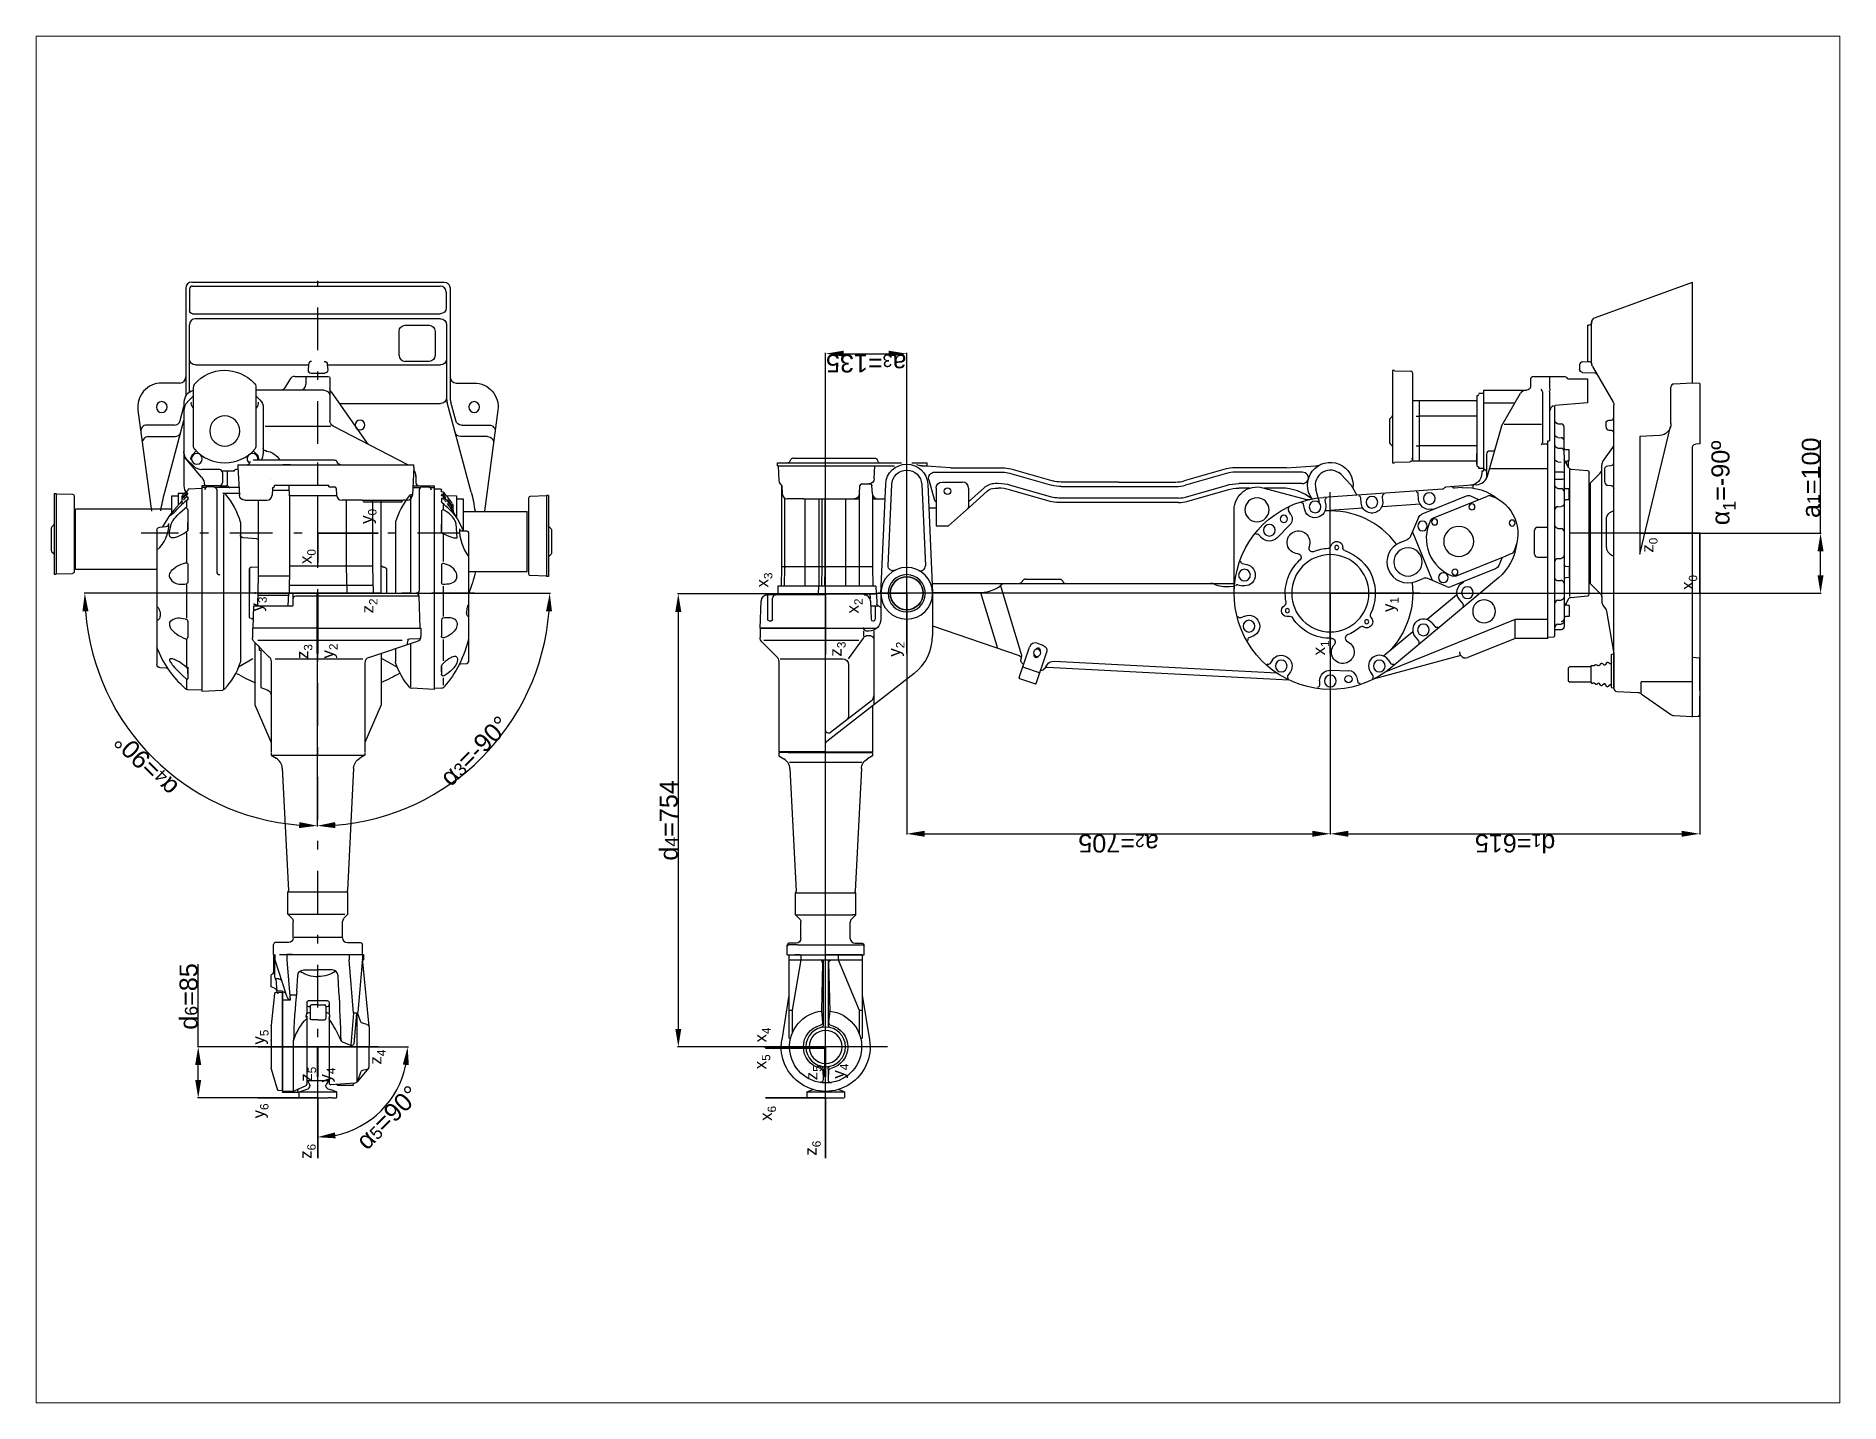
# Paper-space layout 'Layout2' of a CAD drawing. Header units: millimetres. Extents: x 3 to 255, y 2 to 193.
# The model-space entities are those that its viewports show. They can reach past a viewport. Long polylines and large blocks are cut down to what shows.
import ezdxf

# ---------------------------------------------------------------- set-up
doc = ezdxf.new("R2010")
doc.units = ezdxf.units.MM
for name, pattern in [('DASHDOT', [1, 0.5, -0.25, 0, -0.25]), ('DASHED', [0.75, 0.5, -0.25]), ('GEN7', [15, 10, -2.5, 0, -2.5]), ('PHANTOM', [2.5, 1.25, -0.25, 0.25, -0.25, 0.25, -0.25])]:
    doc.linetypes.add(name, pattern=pattern)
doc.layers.add('7', color=4, linetype='GEN7')
doc.layers.add('MEDIDAS', color=7, linetype='Continuous')
for name, color, linetype, lineweight in [('EJESX', 1, 'Continuous', 35), ('EJESY', 3, 'Continuous', 35), ('EJESZ', 5, 'Continuous', 35)]:
    doc.layers.add(name, color=color, linetype=linetype, lineweight=lineweight)
doc.styles.get("Standard").update_dxf_attribs({"font": 'arial.ttf'})
doc.dimstyles.new('ISO-25', dxfattribs={"dimtxt": 2.5, "dimasz": 2.5, "dimexe": 1.25, "dimexo": 0.625, "dimtad": 1, "dimtxsty": 'Standard', "dimcen": 2.5, "dimadec": 0, "dimazin": 0, "dimtfac": 1, "dimtmove": 0, "dimatfit": 3, "dimfxl": 1, "dimarcsym": 0})

psp = doc.layouts.new('Layout2')

msp = doc.modelspace()

# ---------------------------------------------------------------- texts
at = {"layer": 'EJESX', "char_height": 20, "attachment_point": 3}
for s, insert in [('\\A1;x{\\H0.7x;\\S^ 0;}', (-26.478, 2330.629)), ('\\A1;x{\\H0.7x;\\S^ 5;}', (-867.398, 1573.944)), ('\\A1;x{\\H0.7x;\\S^ 4;}', (-822.773, 1573.443)), ('\\A1;x{\\H0.7x;\\S^ 3;}', (-65.462, 1570.445)), ('\\A1;x{\\H0.7x;\\S^ 6;}', (-953.265, 1564.329)), ('\\A1;x{\\H0.7x;\\S^ 2;}', (-108.762, 1420.02)), ('\\A1;x{\\H0.7x;\\S^ 1;}', (-178.502, 643.766)), ('\\A1;x{\\H0.7x;\\S^ 0;}', (-69.537, 31.057))]:
    msp.add_mtext_dynamic_manual_height_columns(s, width=28.06274, gutter_width=12.5, heights=[0], dxfattribs=dict(at, insert=insert))
at = {"layer": 'EJESY', "char_height": 20, "attachment_point": 3}
for s, width, insert in [('\\A1;y{\\H0.7x;\\S^ 6;}', 28.06274, (-949.14, 2409.141)), ('\\A1;y{\\H0.7x;\\S^ 5;}', 28.06274, (-826.291, 2409.141)), ('\\A1;y{\\H0.7x;\\S^ 3;}', 26.48012, (-105.509, 2412.128)), ('\\A1;y{\\H0.7x;\\S^ 4;}', 26.48012, (-889.421, 2298.03)), ('\\A1;y{\\H0.7x;\\S^ 2;}', 26.48012, (-183.7, 2293.972)), ('\\A1;y{\\H0.7x;\\S^ 0;}', 26.48012, (40.442, 2229.417)), ('\\A1;y{\\H0.7x;\\S^ 4;}', 26.48012, (-882.956, 1443.833)), ('\\A1;y{\\H0.7x;\\S^ 2;}', 26.48012, (-180.594, 1350.625)), ('\\A1;y{\\H0.7x;\\S^ 1;}', 26.48012, (-106.335, 528.186))]:
    msp.add_mtext_dynamic_manual_height_columns(s, width=width, gutter_width=12.5, heights=[0], dxfattribs=dict(at, insert=insert))
at = {"layer": 'EJESZ', "char_height": 20, "attachment_point": 3}
for s, insert in [('\\A1;z{\\H0.7x;\\S^ 6;}', (-1016.469, 2330.619)), ('\\A1;z{\\H0.7x;\\S^ 5;}', (-888.13, 2329.866)), ('\\A1;z{\\H0.7x;\\S^ 3;}', (-184.629, 2336.153)), ('\\A1;z{\\H0.7x;\\S^ 2;}', (-108.667, 2227.696)), ('\\A1;z{\\H0.7x;\\S^ 4;}', (-859.629, 2214.304)), ('\\A1;z{\\H0.7x;\\S^ 6;}', (-1011.172, 1489.977)), ('\\A1;z{\\H0.7x;\\S^ 5;}', (-885.708, 1488.637)), ('\\A1;z{\\H0.7x;\\S^ 3;}', (-180.464, 1448.574)), ('\\A1;z{\\H0.7x;\\S^ 0;}', (-7.544, 97.105))]:
    msp.add_mtext_dynamic_manual_height_columns(s, width=31.13941, gutter_width=12.5, heights=[0], dxfattribs=dict(at, insert=insert))
at = {"layer": 'MEDIDAS', "insert": (13.311, -19.373), "char_height": 30, "attachment_point": 1}
msp.add_mtext_dynamic_manual_height_columns('\\A1;α{\\H0.7x;\\S^ 1;}=-90º', width=32.11031, gutter_width=12.5, heights=[0], dxfattribs=at)

# ---------------------------------------------------------------- blocks, each defined once
blk = doc.blocks.new('R241-16')
at = {"linetype": 'Continuous'}
for p, q in [((158, 1563.996), (112.651, 1562.416)), ((158, 1563.996), (173.858, 1563.996)), ((158, 1563.996), (158, 1369.776)), ((158, 1563.996), (158, 1369.776)), ((158, 1454.996), (158, 1563.996)), ((-112, 1534.996), (-117, 1534.996)), ((-117, 1534.996), (-117, 1328.656)), ((-112, 1533.996), (-112, 1534.996)), ((-112, 1534.996), (-112, 1340.496)), ((-112, 1533.996), (-87.529, 1532.716)), ((88, 1534.296), (101, 1534.586)), ((88, 1466.856), (88, 1534.296)), ((101, 1535.886), (101, 1454.996)), ((144, 1550.966), (105.137, 1550.966)), ((144, 1543.186), (108, 1543.186)), ((146, 1548.966), (146, 1545.186)), ((178, 1557.926), (178, 1399.726)), ((180.929, 1561.066), (206.071, 1535.926)), ((213.142, 1532.996), (364.004, 1532.996)), ((364.004, 1454.996), (364.004, 1532.996)), ((364.004, 1454.996), (364.004, 1532.996)), ((365.004, 1532.996), (370.714, 1532.996)), ((365.004, 1517.396), (365.004, 1532.996)), ((370.714, 1532.996), (375.574, 1524.486)), ((-125, 1508.496), (-125, 1373.506)), ((-118.5, 1515.136), (-122.5, 1512.826)), ((-112, 1527.996), (-112.016, 1527.996)), ((-80.212, 1528.546), (56, 1528.546)), ((-78.569, 1527.946), (-65.529, 1527.266)), ((-58.762, 1523.626), (56, 1523.626)), ((-57, 1491.666), (-57, 1518.276)), ((56, 1528.546), (88, 1529.256)), ((56, 1461.106), (56, 1528.546)), ((56, 1523.626), (88, 1524.196)), ((101, 1486.476), (101, 1523.476)), ((209, 1530.676), (209, 1426.926)), ((365.004, 1517.396), (365.004, 1392.596)), ((381.004, 1514.996), (381.004, 1394.996)), ((391.914, 1514.436), (595.604, 1503.936)), ((635.004, 1504.996), (598.954, 1504.996)), ((598.954, 1404.996), (598.954, 1504.996)), ((635.004, 1504.996), (641.654, 1498.346)), ((635.004, 1504.996), (635.004, 1410.356)), ((682.504, 1503.996), (682.504, 1515.996)), ((685.004, 1501.996), (685.004, 1515.996)), ((685.004, 1501.996), (685.004, 1393.996)), ((702.004, 1518.996), (685.504, 1518.996)), ((702.004, 1518.996), (702.004, 1390.996)), ((702.004, 1515.996), (839.254, 1515.996)), ((702.004, 1515.996), (702.004, 1454.996)), ((702.004, 1497.496), (702.004, 1506.496)), ((710.004, 1515.996), (710.004, 1393.996)), ((710.004, 1495.996), (794.004, 1510.656)), ((768.684, 1515.996), (843.184, 1528.046)), ((794.004, 1515.656), (794.004, 1510.656)), ((794.004, 1510.656), (832.584, 1510.656)), ((-57, 1491.666), (-57, 1490.466)), ((-57, 1490.466), (-57, 1399.036)), ((-57, 1489.616), (88, 1489.616)), ((101, 1486.476), (101, 1467.146)), ((674.504, 1495.996), (647.314, 1495.996)), ((702.004, 1495.996), (710.004, 1495.996)), ((930.004, 1486.496), (926.054, 1475.666)), ((930.004, 1486.496), (939.004, 1486.496)), ((930.004, 1486.496), (930.004, 1423.496)), ((940.004, 1485.496), (939.004, 1486.496)), ((940.004, 1485.496), (940.004, 1424.496)), ((-112, 1458.366), (-112, 1441.636)), ((-57, 1466.486), (88, 1466.486)), ((-57, 1461.106), (56, 1461.106)), ((-57, 1456.186), (56, 1456.186)), ((56, 1461.106), (88, 1461.816)), ((56, 1376.956), (56, 1461.106)), ((56, 1456.186), (88, 1456.756)), ((88, 1466.856), (101, 1467.146)), ((88, 1371.206), (88, 1466.856)), ((101, 1419.026), (101, 1467.146)), ((101, 1454.996), (101, 1370.576)), ((158, 1454.996), (158, 1371.496)), ((233.398, 1307.746), (346.944, 1453.076)), ((278.794, 1378.846), (331.984, 1446.926)), ((346.784, 1454.996), (330.764, 1454.996)), ((364.004, 1454.996), (364.004, 1376.996)), ((364.004, 1454.996), (364.004, 1376.996)), ((702.004, 1393.996), (702.004, 1454.996)), ((710.004, 1458.996), (818.084, 1458.996)), ((710.004, 1450.996), (818.084, 1450.996)), ((715.124, 1460.056), (795.074, 1461.996)), ((715.124, 1449.946), (795.074, 1448.006)), ((795.744, 1461.966), (813.654, 1459.996)), ((795.744, 1448.036), (813.654, 1450.006)), ((891.924, 1458.996), (909.254, 1458.996)), ((891.924, 1450.996), (909.254, 1450.996)), ((895.584, 1459.846), (907.754, 1459.236)), ((895.584, 1450.156), (907.754, 1450.766)), ((-57, 1422.176), (88, 1422.176)), ((101, 1419.026), (101, 1370.916)), ((209, 1416.926), (174.518, 1392.096)), ((219, 1416.926), (303.664, 1416.926)), ((635.004, 1404.996), (641.654, 1411.656)), ((674.504, 1413.996), (647.314, 1413.996)), ((702.004, 1433.996), (710.004, 1433.996)), ((710.004, 1433.996), (794.004, 1399.346)), ((930.004, 1423.496), (926.054, 1434.336)), ((930.004, 1423.496), (939.004, 1423.496)), ((940.004, 1424.496), (939.004, 1423.496)), ((-82, 1394.936), (-82, 1380.856)), ((-65.521, 1398.646), (-79.157, 1397.926)), ((-62.556, 1399.036), (88, 1399.036)), ((101, 1381.286), (109.509, 1380.996)), ((163, 1382.996), (163, 1386.876)), ((163.247, 1391.876), (171.176, 1391.876)), ((171, 1379.996), (171, 1387.326)), ((365.004, 1392.596), (365.004, 1376.996)), ((365.004, 1392.596), (365.004, 1376.996)), ((370.714, 1376.996), (375.574, 1385.516)), ((391.914, 1395.566), (595.604, 1406.066)), ((635.004, 1404.996), (598.954, 1404.996)), ((635.004, 1404.996), (635.004, 1410.356)), ((682.504, 1405.996), (682.504, 1393.996)), ((702.004, 1390.996), (685.504, 1390.996)), ((702.004, 1393.996), (839.254, 1393.996)), ((768.684, 1393.996), (843.184, 1381.946)), ((794.004, 1399.346), (794.004, 1393.996)), ((794.004, 1399.346), (832.584, 1399.346)), ((-118.5, 1366.866), (-122.5, 1369.176)), ((-90.529, 1374.156), (-112, 1373.026)), ((100.182, 1363.046), (-81.555, 1354.966)), ((-65.521, 1377.146), (-79.157, 1377.856)), ((-63.23, 1376.956), (56, 1376.956)), ((-57, 1376.956), (-57, 1356.056)), ((56, 1376.956), (88, 1376.386)), ((88, 1371.206), (101, 1370.916)), ((100, 1370.576), (99.827, 1370.576)), ((100, 1362.996), (143, 1362.996)), ((101, 1370.576), (118.105, 1369.976)), ((112.651, 1380.366), (143.105, 1379.306)), ((121, 1377.696), (121, 1367.286)), ((122.107, 1372.316), (143, 1372.316)), ((124.281, 1362.996), (123.457, 1363.476)), ((146, 1376.306), (146, 1375.316)), ((162.536, 1374.996), (284.404, 1374.996)), ((287.804, 1376.996), (364.004, 1376.996)), ((365.004, 1376.996), (370.714, 1376.996)), ((54.125, 1350.996), (-81.111, 1344.976)), ((-117, 1311.336), (-117, 1285.996)), ((-109, 1247.096), (-112.039, 1295.566)), ((-112, 1294.306), (-112, 1285.996)), ((-81.111, 1295.026), (54.125, 1289.006)), ((-112, 1285.996), (-117, 1285.996)), ((-112, 1286.996), (-112, 1285.996)), ((-101.5, 1273.436), (-101.5, 1160.506)), ((-89.103, 1283.086), (-56.541, 1274.366)), ((-81.555, 1285.036), (99.044, 1276.996)), ((-75, 1270.996), (-12, 1270.996)), ((-42, 1283.276), (-42, 1270.996)), ((-12, 1270.996), (-12, 1250.316)), ((83.5, 1277.696), (83.5, 775)), ((98.5, 1273.756), (98.5, 1195.996)), ((99.044, 1276.996), (170.357, 1276.996)), ((153.938, 1276.996), (203.635, 1132.666)), ((-109, 1247.096), (-109, 1160.506)), ((-85, 1260.996), (-85, 1226.996)), ((-39.021, 1220.306), (-12, 1250.316)), ((-52.111, 1216.996), (-75.399, 1191.246)), ((-75, 1216.996), (-46.452, 1216.996)), ((-42.774, 1216.146), (-69.835, 1186.216)), ((-82.5, 1167.576), (-82.5, 1172.796)), ((-75, 1172.796), (-75, 1167.576)), ((98.5, 1197.086), (191.214, 1168.746)), ((-107.063, 1146.726), (-87.042, 1076.746)), ((-99.853, 1148.796), (-79.833, 1078.816)), ((-60.153, 1079.196), (-79.562, 1146.726)), ((-52.945, 1081.266), (-72.354, 1148.796)), ((202.068, 1128.746), (89.962, 1163.026)), ((76.5, 1122.906), (76.5, 1065.096)), ((240.354, 1133.006), (189.419, 1115.466)), ((212.022, 1129.816), (204.312, 1128.596)), ((217.399, 1126.486), (217.824, 1125.246)), ((222.714, 1125.876), (231.83, 1099.396)), ((241.624, 1132.386), (250.744, 1105.906)), ((183.22, 1102.756), (186.475, 1093.306)), ((193.253, 1104.726), (193.133, 1104.686)), ((195.532, 1098.106), (195.412, 1098.066)), ((250.124, 1104.636), (199.186, 1087.106)), ((202.588, 1107.936), (202.469, 1107.896)), ((204.867, 1101.316), (204.748, 1101.276)), ((221.191, 1088.266), (222.958, 1089.246)), ((222.958, 1089.246), (225.387, 1090.596)), ((244.394, 683.927), (223.307, 1086.246)), ((227.591, 1096.886), (227.69, 1096.596)), ((-85.105, 967.516), (-85.105, 1062.966)), ((-77.605, 1062.966), (-77.605, 872.026)), ((-58.499, 867.546), (-58.499, 1067.456)), ((-50.999, 867.546), (-50.999, 1067.456)), ((232.888, 704.111), (213.484, 1074.366)), ((-85.105, 967.496), (-85.105, 967.506)), ((-85.105, 967.496), (-85.105, 872.026)), ((-77.605, 967.516), (-77.605, 967.506)), ((-77.605, 967.496), (-77.605, 967.506)), ((-107.063, 788.272), (-87.042, 858.246)), ((-99.853, 786.205), (-79.833, 856.186)), ((-60.153, 855.806), (-79.562, 788.278)), ((-52.945, 853.726), (-72.354, 786.206)), ((88.726, 782.975), (87.888, 775)), ((-109, 687.906), (-109, 774.49)), ((-101.5, 661.567), (-101.5, 774.49)), ((-82.5, 661.567), (-82.5, 767.421)), ((-75, 749.165), (-75, 767.421)), ((100, 775), (-39, 775)), ((50.5, 761.4729), (52.1, 753.8762)), ((85.7, 768.9569), (87.4, 761.1005)), ((86.5, 762.1139), (86.6, 762.1139)), ((138, 757.1118), (140.9, 764.1313)), ((171.4, 743.626), (174.2, 750.6455)), ((-75.7, 727.1649), (-56.2, 654.6027)), ((-75, 696.5), (-75, 724.533)), ((2.1, 734.6274), (7.5, 729.3683)), ((7.6, 703.575), (-14, 682.3775)), ((210.7, 711.3285), (217.3, 715.7948)), ((-109, 687.906), (-112.039, 639.439)), ((-31.2, 680.4956), (-38, 684.7693)), ((230.5, 681.2972), (237.4, 685.9684)), ((-58.7, 634.9299), (-73.1, 639.038)), ((-40.6, 658.0792), (-48.1, 659.3939)), ((245.7, 633), (253.6, 633)), ((-73.5, 428.0098), (-59.6, 626.224)), ((-54.4, 623.9543), (-46.9, 622.6261)), ((-41.4, 561.0938), (-37, 623.573)), ((228, 614.5193), (228.8, 584.271)), ((-80, 579.9998), (-97.5, 597.1429)), ((-80, 579.9998), (-63.5, 570.6718)), ((239.9, 570.9508), (247.8, 569.2738)), ((-50.2, 563.6588), (-58.9, 564.2728)), ((203.6, 398.0038), (243.1, 543.3898)), ((231.1, 548.2808), (237.4, 544.0468)), ((-271, 507.9998), (-271, 511.5318)), ((-271, 511.4998), (-117.1, 511.4998)), ((-194.5, 512.0858), (-191.1, 515.4748)), ((-188.6, 516.4998), (-151.5, 516.4998)), ((-145.6, 512.0858), (-149, 515.4748)), ((-117.1, 511.5088), (-117.1, 507.9998)), ((-52.7, 527.7478), (-61.5, 528.3608)), ((-48.1, 465.6158), (-43.7, 528.1718)), ((74.1, 335.0828), (222.6, 512.2028)), ((143.7, 307.4998), (230.6, 522.5268)), ((164, 477.6938), (204.3, 525.7688)), ((211, 518.4348), (217.3, 514.1578)), ((-270.5, 507.9998), (-269.8, 480.9218)), ((-118.2, 482.9218), (-117.6, 507.9998)), ((-26.3, 467.9498), (5.1, 481.2898)), ((15.3, 498.7688), (10.5, 486.7488)), ((-266.8, 477.9998), (-123.7, 477.9998)), ((-220.1, 370.9998), (-220.1, 477.9998)), ((-220.1, 477.9998), (-120.1, 477.9998)), ((-220.1, 466.9998), (-120.1, 466.9998)), ((-194.9, 471.9998), (-194.9, 466.9998)), ((-194.9, 370.9998), (-194.9, 466.9998)), ((-145.2, 471.9998), (-145.2, 466.9998)), ((-145.2, 370.9998), (-145.2, 466.9998)), ((-123.7, 477.9998), (-123.7, 479.9998)), ((-120.1, 370.9998), (-120.1, 477.9998)), ((-56.5, 468.0468), (-65.6, 468.6918)), ((-61.5, 388.7748), (-31.7, 462.4908)), ((78.7, 445.1068), (-2.7, 477.9928)), ((80.2, 472.5468), (75.4, 460.5268)), ((88.8, 421.4448), (75.4, 452.8728)), ((103, 404.8908), (143.8, 453.5868)), ((172.4, 473.7118), (179.1, 468.0938)), ((-80.5, 371.4098), (-76.9, 422.5388)), ((-76, 424.4498), (-74.4, 426.0988)), ((-25, 444.4618), (-61.8, 353.2048)), ((-40, 447.2318), (-40, 442.4358)), ((149.3, 446.1248), (156, 440.5068)), ((-76.7, 411.3758), (-75.8, 410.5008)), ((-75.8, 395.6238), (-74.9, 408.1688)), ((38.1, 322.9488), (71.4, 405.3608)), ((59.1, 340.0758), (88.8, 413.7918)), ((110.5, 400.5758), (117.6, 394.6698)), ((-232.6, 359.9998), (-232.6, 367.4998)), ((-228.6, 370.9998), (-111.6, 370.9998)), ((-228.6, 370.4998), (-228.6, 370.9998)), ((-226, 370.4998), (-226, 370.9998)), ((-218.3, 370.4998), (-218.3, 370.9998)), ((-197.1, 370.4998), (-197.1, 370.9998)), ((-143.1, 370.4998), (-143.1, 370.9998)), ((-121.8, 370.4998), (-121.8, 370.9998)), ((-114.1, 370.4998), (-114.1, 370.9998)), ((-111.6, 370.4998), (-111.6, 370.9998)), ((-107.6, 367.4998), (-111.1, 367.4998)), ((-107.6, 359.9998), (-107.6, 367.4998)), ((-103, 359.9998), (-103, 362.9998)), ((-103, 362.9998), (-99.7, 362.9998)), ((-79.4, 377.9728), (-76.1, 377.9728)), ((-55.8, 368.0108), (-61.4, 381.1218)), ((175, 307.4998), (206.8, 386.2538)), ((-238, 359.9998), (-103, 359.9998)), ((-238, 359.9998), (-238, 287.9998)), ((-232.6, 359.9998), (-107.6, 359.9998)), ((-216.2, 307.9118), (-216.2, 359.9998)), ((-178, 329.9998), (-92.7, 354.2388)), ((-136.8, 345.4638), (-136.8, 349.9998)), ((-131.8, 354.9998), (-91.4, 354.9998)), ((-107, 252.9998), (-107, 350.1708)), ((-106, 357.9998), (-106, 359.9998)), ((-106, 357.9998), (-106, 359.9998)), ((40.5, 329.0328), (53.7, 334.6168)), ((-178, 329.9998), (-233, 298.2458)), ((-181, 263.2558), (-181, 325.5538)), ((34.6, 314.2458), (38.3, 323.4208)), ((143.7, 252.9998), (143.7, 307.4998)), ((175, 307.4998), (143.7, 307.4998)), ((175, 252.9998), (175, 307.4998)), ((-261, 275.9998), (-261, 224.8288)), ((-255, 281.9998), (-244, 281.9998)), ((35, 274.9998), (-5, 274.9998)), ((-259.1, 249.9998), (-239.5, 249.9998)), ((-235.5, 261.9998), (-151.1, 261.9998)), ((-235.5, 249.9998), (-153.9, 249.9998)), ((-217, 186.9998), (-212.3, 240.8718)), ((104.8, 240.9998), (-212.3, 240.9998)), ((-187.1, 240.9998), (-200.7, 240.9998)), ((-146.5, 240.9998), (-159.7, 240.9998)), ((173, 252.9998), (-153.9, 252.9998)), ((175, 252.9998), (-153.9, 252.9998)), ((-153.9, 252.9998), (-153.9, 249.9998)), ((-148.6, 261.9998), (-148.6, 252.9998)), ((-102, 240.9998), (-119.7, 240.9998)), ((-102, 240.9998), (-102, 228.4998)), ((-90, 240.9998), (-90, 228.4998)), ((-10, 269.9998), (-10, 252.9998)), ((40, 269.9998), (40, 252.9998)), ((170.7, 240.9998), (104.6, 240.9998)), ((165.8, 240.9998), (156.4, 240.9998)), ((173, 252.9998), (172.7, 242.9298)), ((-257, 219.1718), (-257, 186.9998)), ((-182.1, 236.1738), (-181.9, 230.8248)), ((-130, 225.9998), (-176.9, 225.9998)), ((-159.2, 236.1738), (-159, 230.8248)), ((-141.5, 236.1738), (-141.3, 230.8248)), ((-138.6, 217.4998), (-138.8, 223.1048)), ((-120.4, 217.4998), (-138.6, 217.4998)), ((-130, 225.9998), (114.8, 225.9998)), ((-109.2, 218.3018), (-121.4, 225.3298)), ((-120.4, 217.4998), (-120.3, 219.6008)), ((-109.6, 218.4998), (-120.3, 218.4998)), ((-118.7, 236.1738), (-118.5, 230.8248)), ((-106.7, 214.4068), (-104.3, 186.7388)), ((-105.9, 216.9998), (105.4, 216.9998)), ((-102, 238.2008), (-102, 231.9998)), ((-102, 228.4998), (-101.1, 225.9998)), ((-101.1, 225.9998), (-90.9, 225.9998)), ((-90, 228.4998), (-90.9, 225.9998)), ((-74.6, 236.1738), (-74.4, 230.8248)), ((-73.8, 217.4998), (-74, 223.1048)), ((-55.6, 217.4998), (-73.8, 217.4998)), ((-55.6, 217.4998), (-55.4, 223.1048)), ((-44.1, 236.1738), (-44.3, 230.8248)), ((-7.8, 236.1738), (-7.6, 230.8248)), ((42.2, 237.9298), (42, 230.9108)), ((55.7, 217.4998), (55.5, 223.1048)), ((55.7, 217.4998), (73.9, 217.4998)), ((73.9, 217.4998), (74.1, 223.1048)), ((78.9, 237.9298), (78.6, 230.7748)), ((106.8, 214.4068), (104.4, 186.7388)), ((109.3, 218.3018), (121.5, 225.3298)), ((111.6, 236.1748), (111.4, 230.8258)), ((113.6, 225.9998), (130.1, 225.9998)), ((120.4, 217.4998), (120.3, 219.6008)), ((120.4, 217.4998), (138.6, 217.4998)), ((130.1, 225.9998), (155.7, 225.9998)), ((138.6, 217.4998), (138.8, 223.1048)), ((151.4, 236.1748), (151.2, 230.8258)), ((160.7, 230.9998), (160.7, 230.8258)), ((224.5, 218.9998), (222.5, 216.9998)), ((222.5, 180.9998), (222.5, 216.9998)), ((224.5, 218.9998), (245.5, 218.9998)), ((245.5, 218.9998), (247.5, 216.9998)), ((247.5, 216.9998), (247.5, 180.9998)), ((-346, 186.9998), (-286, 186.9998)), ((-346, 186.9998), (-346, 184.9998)), ((-286, 186.9998), (-286, 184.9998)), ((-285.2, 195.2618), (-285.8, 184.7388)), ((-285.2, 195.2618), (-285.8, 184.7388)), ((-280.2, 199.9998), (-272.7, 199.9998)), ((-280.2, 199.9998), (-272.7, 199.9998)), ((-267.7, 195.2618), (-266.7, 174.9428)), ((-267.7, 195.2618), (-266.7, 174.9428)), ((-257, 186.9998), (-217, 186.9998)), ((101.4, 183.9998), (-101.3, 183.9998)), ((-84, 181.9998), (-100, 165.9288)), ((84, 181.9998), (-84, 181.9998)), ((84, 181.9998), (100.1, 165.9288)), ((247.5, 180.9998), (221.5, 180.9998)), ((247.5, 180.9998), (248.5, 180.9998)), ((-359.2, 173.4198), (-418, 11.9998)), ((-282.7, 179.9998), (-349.8, 179.9998)), ((-277.7, 178.6598), (-218.2, 144.3398)), ((-188.2, 151.2618), (-188.4, 147.7388)), ((-176.7, 155.9998), (-183.2, 155.9998)), ((-171.7, 151.2618), (-171.5, 147.7388)), ((-119.6, 161.1378), (-142.4, 144.8628)), ((105.8, 162.9998), (-113.8, 162.9998)), ((-112.2, 153.2618), (-112.5, 147.7388)), ((-84.7, 157.9998), (-107.2, 157.9998)), ((-79.7, 153.2618), (-79.4, 147.7388)), ((24, 155.4998), (-23.9, 155.4998)), ((107.2, 162.9998), (113.8, 162.9998)), ((119.6, 161.1378), (125.7, 156.8288)), ((129.8, 155.1118), (197.4, 143.4598)), ((215.2, 152.0218), (216.9, 150.4788)), ((215.6, 155.2818), (218.4, 156.7188)), ((219, 159.7948), (217, 162.2048)), ((217.3, 165.0998), (219.7, 166.8998)), ((218.9, 171.2998), (220.1, 169.6998)), ((219, 173.7598), (220.6, 175.7398)), ((220.3, 178.5998), (220.6, 178.1998)), ((249.7, 178.5998), (249.4, 178.1998)), ((251.1, 173.7598), (249.5, 175.7398)), ((251.1, 171.2998), (249.9, 169.6998)), ((252.7, 165.0998), (250.3, 166.8998)), ((251, 159.7948), (253, 162.2048)), ((254.4, 155.2818), (251.6, 156.7188)), ((254.9, 152.0218), (253.2, 150.4788)), ((201.6, 142.9998), (-213.2, 142.9998)), ((197.4, 143.4598), (199.2, 143.1458)), ((200.9, 142.9998), (258.4, 142.9998)), ((256, 146.9998), (203, 146.9998)), ((256, 142.9998), (203, 142.9998)), ((263.4, 138.2618), (265.3, 102.8638)), ((34.7, 99.9998), (-177.7, 48.5628)), ((-162.4, 66.9538), (-160.7, 99.9998)), ((-160.7, 99.9998), (34.7, 99.9998)), ((267.1, 97.6508), (247.4, 97.6508)), ((247.4, 12.4978), (247.4, 97.6508)), ((267.1, 97.6508), (301.6, 48.3158)), ((-250, 11.9998), (-248.3, 43.2618)), ((-182.4, 47.9998), (-243.3, 47.9998)), ((303.39, 43.2618), (305.03, 11.9998)), ((-250, 11.9998), (-418, 11.9998)), ((-249.3, -0.0002), (-250, 11.9998)), ((-148.8, -0.0002), (-148.3, 7.3488)), ((178.1, 11.9998), (-143.3, 11.9998)), ((99, 11.9998), (90, 11.9998)), ((199, 11.9998), (178.1, 11.9998)), ((306.22, 11.9998), (199, 11.9998)), ((206.3, 11.9998), (207.3, -0.0002)), ((305.03, 11.9998), (304.4, -0.0002)), ((-249.3, -0.0002), (-148.8, -0.0002)), ((262, -0.0002), (207.3, -0.0002)), ((262, -0.0002), (271, -0.0002)), ((289, -0.0002), (271, -0.0002)), ((304.4, -0.0002), (289, -0.0002))]:
    blk.add_line(p, q, dxfattribs=at)
at = {"linetype": 'PHANTOM'}
blk.add_line((702.004, 1516.996), (702.244, 1516.996), dxfattribs=at)
at = {"linetype": 'DASHED'}
blk.add_line((-52, 633.0001), (-58.7, 634.9299), dxfattribs=at)
blk.add_line((160.7, 230.9998), (160.7, 240.3883))
at = {"linetype": 'DASHDOT'}
blk.add_line((0, 10.4998), (0, 25.9418), dxfattribs=at)
at = {"linetype": 'Continuous'}
for points in [[(-225.4, 370.9998, 0), (-207.4, 370.9998, 0)], [(-114.7, 370.9998, 0), (-132.7, 370.9998, 0)], [(302.44, -0.0002, 0), (304.5, 2.0638, 0)]]:
    blk.add_polyline3d(points, dxfattribs=at)
for centre, radius in [((855.004, 1454.996), 33), ((855.004, 1454.996), 27.5), ((100, 1319.996), 43), ((100, 1319.996), 31), ((100, 1319.996), 27.5), ((199, 1102.996), 6), ((-39, 737), 20), ((69.7, 757.8096), 9.75), ((154.7, 750.3689), 9.75), ((-5, 716.4201), 9.75), ((-23.8, 692.3682), 6), ((221.1, 696.6422), 9.75), ((100, 615), 64.294), ((128.9, 686.3932), 3.4), ((-43.8, 640.3527), 9.75), ((23.8, 604.2837), 3.4), ((246, 615), 9.75), ((-51.5, 545.7028), 9.75), ((147.4, 554.3228), 3.4), ((221.1, 533.3578), 9.75), ((47.8, 485.6578), 23.5), ((-57.7, 450.0918), 9.75), ((-11.9, 461.5758), 8), ((160.9, 459.9188), 9.75), ((-18.7, 441.3198), 5), ((13.7, 401.2828), 25), ((74, 426.8758), 8), ((64.8, 407.6058), 5), ((99, 386.7828), 9.75), ((-43.8, 379.1988), 5), ((130, 358.9998), 19), ((-16.9, 312.2548), 5)]:
    blk.add_circle(centre, radius, dxfattribs=at)
at = {"linetype": 'Continuous', "extrusion": (0, 0, -1)}
for centre, radius in [((-100, 1319.996), 27.5), ((70, 1251.996), 5.5), ((-242.8, 584.6449), 6)]:
    blk.add_circle(centre, radius, dxfattribs=at)
for centre, radius, start, end in [((-113, 1552.426), 10, 0, 88), ((88, 1523.726), 9, 93, 143.033), ((-108, 1538.186), 5, 0, 90), ((-105.137, 1552.966), 2, 270, 10.6262), ((120, 1508.496), 5, 0, 60), ((66, 1518.276), 9, 93, 180), ((-392.944, 1534.406), 20, 272.951, 330.255), ((-595.864, 1508.936), 5, 231.839, 272.951), ((-685.504, 1515.996), 3, 0, 90), ((-839.444, 1514.496), 1.5, 90, 255.348), ((-715.004, 1465.046), 5, 268.61, 0), ((-795.194, 1456.996), 5, 88.6098, 96.2826), ((-795.194, 1453.006), 5, 263.717, 271.39), ((-795.194, 1453.006), 5, 263.717, 271.39), ((-814.194, 1445.036), 5, 83.7174, 166.28), ((-818.084, 1445.996), 5, 90, 166.3), ((-909.254, 1445.996), 5, 90, 189.418), ((-674.504, 1405.996), 8, 90, 180), ((79, 1394.936), 3, 0, 87), ((-113, 1390.366), 10, 272, 0), ((-688.004, 1393.996), 3, 270, 0), ((65.992, 1368.156), 9, 93, 180), ((-143, 1375.316), 3, 180, 270), ((-143, 1376.306), 3, 92, 180), ((-270.914, 1384.996), 10, 218, 270), ((-54.481, 1296.996), 8, 153.194, 272.547), ((75, 1226.996), 10, 270, 0), ((45, 1218.156), 3, 182.107, 222.117), ((55, 1172.796), 27.5, 0, 42.1169), ((-48.5, 1195.996), 50, 180, 223.342), ((7, 1167.576), 75.5, 343.964, 0), ((7, 1167.576), 68, 343.964, 0), ((-192.675, 1106.016), 10, 341, 71), ((-203.53, 1133.536), 5, 261, 287), ((-240.674, 1132.056), 1, 71, 161), ((-228.464, 1075.146), 15, 357, 61), ((-228.3, 1086.516), 5, 357, 57.7395), ((-222.963, 1094.966), 5, 161, 241), ((-230.884, 1099.076), 1, 161, 251), ((-249.794, 1105.586), 1, 161, 251), ((-78.5, 1055.556), 5, 107.458, 180), ((135.105, 872.026), 57.5, 180, 196), ((100.999, 867.546), 42.5, 180, 196.036), ((100.999, 867.546), 50, 180, 196.036), ((-98.5, 814.37), 15, 336.26, 0.00001), ((59, 774.49), 50, 0, 16), ((59, 774.49), 42.5, 0, 16), ((-5, 696.5), 80, 320.786, 0), ((92, 660.958), 9.5, 176.326, 3.67395), ((132, 640.69), 20, 183.588, 206.292), ((61.7, 525.3688), 3, 4.02259, 94.0226), ((65.4, 471.6848), 3, 274.023, 4.02259), ((-197.6, 389.9998), 10, 126.831, 202), ((231.6, 370.4998), 3, 180, 270), ((100.5, 372.8128), 20, 184.023, 254.141), ((-101.4, 186.9998), 3, 185, 270)]:
    blk.add_arc(centre, radius, start, end, dxfattribs=at)
at = {"linetype": 'Continuous'}
for centre, radius, start, end in [((173.858, 1553.996), 10, 45, 90), ((98, 1539.886), 5, 306.87, 0.0000004), ((144, 1548.966), 2, 0, 90), ((144, 1545.186), 2, 270, 0), ((213.142, 1542.996), 10, 225, 270), ((-120, 1517.736), 3, 300, 0), ((-78.412, 1530.946), 3, 216.967, 267), ((674.504, 1503.996), 8, 270, 0), ((688.004, 1515.996), 3, 90, 180), ((855.004, 1454.996), 60, 186.874, 173.476), ((855.004, 1454.996), 74, 260.812, 99.1877), ((647.314, 1503.996), 8, 225, 270), ((855.004, 1454.996), 37, 13.5472, 166.28), ((328.044, 1449.996), 5, 322, 90), ((350.884, 1449.996), 5, 90, 142), ((715.004, 1444.946), 5, 88.6098, 180), ((795.194, 1456.996), 5, 83.7174, 91.3902), ((814.194, 1464.966), 5, 263.717, 346.28), ((818.084, 1463.996), 5, 270, 346.3), ((855.004, 1454.996), 37, 193.72, 346.453), ((891.924, 1445.996), 5, 90, 166.3), ((895.834, 1464.836), 5, 193.547, 267.118), ((895.834, 1445.166), 5, 92.8815, 166.453), ((909.254, 1463.996), 5, 270, 9.41803), ((219, 1426.926), 10, 180, 270), ((303.664, 1426.926), 10, 270, 322), ((-91, 1383.146), 9, 273, 0), ((-65.992, 1407.636), 9, 273, 0), ((100.22, 1387.976), 3, 10.5582, 74.9319), ((143, 1382.996), 20, 270, 0), ((158, 1386.876), 5, 0, 90), ((176, 1387.326), 5, 107.242, 180), ((392.944, 1375.586), 20, 92.9508, 150.255), ((595.864, 1401.066), 5, 51.8386, 92.9508), ((685.504, 1393.996), 3, 180, 270), ((839.444, 1395.496), 1.5, 270, 75.3479), ((-120, 1373.506), 5, 180, 240), ((-80, 1319.996), 35, 92.5473, 267.453), ((-79, 1380.856), 3, 180, 267), ((118, 1366.976), 3, 5.95531, 88), ((125.957, 1367.806), 5, 185.955, 240), ((176, 1379.996), 5, 180, 270), ((-80, 1319.996), 25, 92.5473, 267.453), ((54.481, 1342.996), 8, 333.194, 92.5473), ((-132, 1294.306), 20, 3.58811, 26.2916), ((-92, 1274.046), 9.5, 72.2487, 183.674), ((-75, 1260.996), 10, 90, 180), ((-46.452, 1226.996), 10, 270, 318), ((-55, 1172.796), 20, 137.883, 180), ((-59, 1160.506), 50, 180, 196), ((-59, 1160.506), 42.5, 180, 196), ((88.5, 1158.246), 5, 73, 180), ((78.5, 1132.446), 5, 287.458, 0.0000069), ((208.363, 1134.296), 5, 199, 279), ((212.672, 1124.856), 5, 19, 97.463), ((221.768, 1125.546), 1, 19, 109), ((-100.999, 1067.456), 50, 0, 16.0362), ((195.93, 1096.556), 10, 199, 289), ((194.273, 1101.376), 3.5, 109, 289), ((203.728, 1104.626), 3.5, 289, 109), ((-135.105, 1062.966), 50, 0, 16), ((-135.105, 1062.966), 57.5, 0, 16), ((-100.999, 1067.456), 42.5, 0, 16.0362), ((81.5, 1065.096), 5, 180, 252.542), ((-7, 767.421), 75.5, 163.964, 180), ((-7, 767.421), 68, 163.964, 180), ((-39, 737), 38, 90, 195), ((100, 615), 160, 320.023, 175.977), ((47.6, 760.8492), 3, 12, 109.786), ((69.7, 757.8096), 18, 192.622, 10.5347), ((154.7, 750.3689), 18, 158, 338), ((138.1, 765.2552), 3, 338, 75.7866), ((4.1, 736.7854), 3, 128.213, 226), ((-5, 716.4201), 18, 314.47, 46), ((128.9, 686.3932), 10, 344.113, 151.887), ((221.1, 696.6422), 18, 125.323, 301.515), ((215.6, 718.2819), 3, 304, 41.7848), ((-23.8, 692.3682), 14, 238, 314.47), ((15.2, 667.9919), 19, 3.62959, 292.37), ((40.2, 669.5746), 6, 183.63, 317.642), ((100, 615), 75, 78.7447, 137.642), ((143.3, 682.2871), 5, 164.113, 237.255), ((100, 615), 75, 358.358, 57.2553), ((-80, 615), 38, 52.9414, 277.213), ((-43.8, 640.3527), 18, 260, 80), ((100, 615), 75, 158.358, 177.255), ((246, 615), 18, 90.9074, 181.53), ((253.6, 636), 3, 270, 7.7866), ((23.8, 604.2837), 10, 104.113, 271.887), ((181, 612.6789), 6, 178.358, 312.37), ((197.8, 594.2089), 19, 203.63, 132.37), ((24.3, 589.2918), 5, 18.7447, 91.8868), ((100, 615), 75, 198.745, 297.255), ((100, 615), 75, 318.745, 337.642), ((-51.5, 545.7028), 18, 265.977, 85.9774), ((147.4, 554.3228), 10, 224.113, 31.8868), ((239.1, 546.5338), 3, 236, 333.787), ((247.2, 566.3398), 3, 341.703, 78), ((100, 615), 137.224, 262.502, 319.446), ((215.7, 511.6708), 3, 320.023, 55.9999), ((-121.2, 482.9998), 3, 270, 358.5), ((1.2, 490.4948), 10, 293, 338), ((-57.7, 450.0918), 18, 350.858, 85.9774), ((-22.4, 458.7448), 10, 113, 158), ((181.1, 470.3928), 3, 230.023, 320.023), ((-73.9, 422.3278), 3, 135, 175.977), ((-17.3, 440.6248), 8.5, 116.59, 158), ((154.1, 438.2078), 3, 320.023, 50.0226), ((9, 389.6948), 85, 176, 219.496), ((-77.9, 408.3788), 3, 355.977, 45), ((63.3, 408.0028), 8.5, 338, 19.4096), ((119.5, 396.9688), 3, 230.023, 320.023), ((-108.6, 370.4998), 3, 180, 270), ((-99.7, 382.9998), 20, 270, 355.977), ((-103, 357.9998), 3, 180, 270), ((0.8, 369.2958), 66.5, 199.41, 295.197), ((9, 389.6948), 85, 276.504, 320.023), ((49.8, 343.8218), 10, 293, 338), ((26.7, 317.2728), 8.5, 286.497, 338), ((-244, 287.9998), 6, 270, 0), ((-235.5, 243.9998), 6, 90, 135), ((-187.1, 235.9998), 5, 2, 90), ((-164.2, 235.9998), 5, 2, 90), ((-146.5, 235.9998), 5, 2, 90), ((-123.7, 235.9998), 5, 2, 90), ((-79.6, 235.9998), 5, 2, 90), ((-12.8, 235.9998), 5, 2, 90), ((74.3, 235.9998), 5, 22.701, 90), ((-258, 224.8288), 3, 180, 250.529), ((-141.8, 222.9998), 3, 2, 90), ((-123.9, 220.9998), 5, 60, 90), ((-77, 222.9998), 3, 2, 90), ((-49.3, 230.9998), 5, 270, 358), ((36.9, 231.0908), 5, 270, 358), ((52.5, 222.9998), 3, 2, 90), ((106.4, 231.0348), 5, 270, 358), ((111.8, 213.9718), 5, 120, 175), ((106.4, 230.9998), 5, 348.308, 358), ((117.3, 219.4968), 3, 2, 120), ((142.3, 230.9998), 5, 270, 358), ((146.2, 230.9998), 5, 270, 358), ((155.7, 230.9998), 5, 270, 358), ((-351.2, 184.9368), 5, 275.268, 348.879), ((-280.7, 184.8768), 5, 190.817, 262.649), ((-272.7, 194.9998), 5, 3, 90), ((-272.7, 194.9998), 5, 3, 90), ((-101.3, 186.9998), 3, 185, 270), ((221.5, 179.4998, 0), 1.5, 90, 216.87), ((-349.8, 169.9998), 10, 90, 160), ((-282.7, 169.9998), 10, 60, 90), ((-261.7, 175.2048), 5, 183, 240), ((-261.7, 175.2048), 5, 183, 240), ((-183.2, 150.9998), 5, 90, 177), ((-107.2, 152.9998), 5, 90, 177), ((-22, 139.8268), 15.7846, 96.8136, 168.403), ((107.2, 172.9998), 10, 225, 270), ((131.5, 164.9658), 10, 234.462, 260.218), ((216.5, 153.4998), 2, 117.019, 227.666), ((215.5, 148.9998), 2, 274.506, 47.6662), ((218.5, 163.4998), 2, 126.87, 220.361), ((217.5, 158.4998), 2, 297.019, 40.3613), ((220.5, 172.4998), 2, 140.947, 216.87), ((218.5, 168.4998), 2, 306.87, 36.8699), ((219, 176.9998, 0.0001), 2, 320.947, 36.8699), ((-213.2, 152.9998), 10, 240, 270), ((-166.5, 147.9998), 5, 183, 270), ((-74.4, 147.9998), 5, 183, 270), ((200.9, 152.9998), 10, 260.218, 270), ((203, 144.9998), 2, 90, 270), ((256, 144.9998), 2, 270, 90), ((275.2, 103.3868), 10, 183, 215), ((-182.4, 67.9998), 20, 270, 357), ((-143.3, 6.9998), 5, 90, 176)]:
    blk.add_arc(centre, radius, start, end, dxfattribs=at)
at = {"linetype": 'Continuous', "extrusion": (3.48348e-14, -3.16411e-13, -1)}
blk.add_arc((-795.194, 1453.006), 5, 263.717, 271.39, dxfattribs=at)
at = {"linetype": 'Continuous', "extrusion": (9.71411e-22, -8.52651e-15, -1)}
blk.add_arc((-891.924, 1463.996), 5, 270, 346.3, dxfattribs=at)
at = {"linetype": 'Continuous', "extrusion": (7.53644e-15, -7.53644e-15, -1)}
blk.add_arc((-647.314, 1405.996), 8, 45, 90, dxfattribs=at)
at = {"linetype": 'Continuous', "extrusion": (-1.94124e-14, -5.20153e-15, -1)}
blk.add_arc((120, 1364.266), 3, 120, 180, dxfattribs=at)
at = {"linetype": 'Continuous', "extrusion": (-8.71024e-15, 1.21868e-14, -1)}
blk.add_arc((-118, 1377.696), 3, 126.011, 180, dxfattribs=at)
at = {"linetype": 'Continuous', "extrusion": (1.25981e-15, -9.84271e-16, -1)}
blk.add_arc((-170.357, 1356.996), 80, 218, 270, dxfattribs=at)
at = {"linetype": 'Continuous', "extrusion": (1.93581e-15, 7.22454e-15, -1)}
blk.add_arc((59, 1265.186), 9.5, 105, 142.279, dxfattribs=at)
at = {"linetype": 'Continuous', "extrusion": (5.34987e-14, -5.50399e-15, -1)}
blk.add_arc((-78.5, 1273.756), 20, 170.552, 180, dxfattribs=at)
at = {"linetype": 'Continuous', "extrusion": (-2.84217e-15, 0, -1)}
blk.add_arc((-81.5, 1122.906), 5, 0, 72.5424, dxfattribs=at)
at = {"linetype": 'Continuous', "extrusion": (1.44951e-14, 0, -1)}
blk.add_arc((135.105, 872.026), 50, 180, 196, dxfattribs=at)
at = {"linetype": 'Continuous', "extrusion": (-2.08134e-15, -9.15362e-16, -1)}
blk.add_arc((-39, 788.202), 50, 156.26, 186, dxfattribs=at)
at = {"linetype": 'Continuous', "extrusion": (-3.72688e-15, 3.29392e-15, -1)}
blk.add_arc((-88.6, 769.5807), 3, 348, 85.7844, dxfattribs=at)
at = {"linetype": 'Continuous', "extrusion": (-8.73427e-16, 1.78979e-15, -1)}
blk.add_arc((-177, 749.5217), 3, 22.0001, 119.787, dxfattribs=at)
at = {"linetype": 'Continuous', "extrusion": (2.24285e-15, -5.22617e-15, -1)}
blk.add_arc((-115.6, 693.4614), 5, 208.113, 281.255, dxfattribs=at)
at = {"linetype": 'Continuous', "extrusion": (-1.56908e-15, -1.22646e-15, -1)}
blk.add_arc((47.6, 662.3483), 3, 280, 17.7866, dxfattribs=at)
at = {"linetype": 'Continuous', "extrusion": (-3.20221e-15, 1.04128e-14, -1)}
blk.add_arc((39.6, 682.2252), 3, 25.7033, 122, dxfattribs=at)
at = {"linetype": 'Continuous', "extrusion": (1.9347e-15, 6.66164e-15, -1)}
blk.add_arc((-239.1, 683.4813), 3, 56.0002, 153.78, dxfattribs=at)
at = {"linetype": 'Continuous', "extrusion": (-1.49183e-15, -1.52259e-15, -1)}
blk.add_arc((80, 615), 25, 314.415, 105.946, dxfattribs=at)
at = {"linetype": 'Continuous', "extrusion": (2.28271e-14, 5.9945e-16, -1)}
blk.add_arc((65.9, 652.0145), 10, 165, 192.576, dxfattribs=at)
at = {"linetype": 'Continuous', "extrusion": (-1.30325e-15, 6.66708e-15, -1)}
blk.add_arc((-24.7, 644.8734), 6, 67.6296, 201.642, dxfattribs=at)
at = {"linetype": 'Continuous', "extrusion": (-1.38319e-15, 1.43283e-15, -1)}
blk.add_arc((54.9, 620.9998), 3, 4.02259, 100, dxfattribs=at)
at = {"linetype": 'Continuous', "extrusion": (-5.77526e-17, -7.80423e-17, -1)}
blk.add_arc((-100, 615), 137.224, 306.502, 3.61704, dxfattribs=at)
at = {"linetype": 'Continuous', "extrusion": (-1.71052e-15, 1.4158e-15, -1)}
blk.add_arc((-20.1, 618.8309), 5, 182.745, 255.887, dxfattribs=at)
at = {"linetype": 'Continuous', "extrusion": (-6.16937e-15, 4.45828e-15, -1)}
blk.add_arc((-174.9, 584.1883), 6, 22.3579, 156.37, dxfattribs=at)
at = {"linetype": 'Continuous', "extrusion": (-1.06662e-15, -7.46162e-16, -1)}
blk.add_arc((-242.8, 584.6449), 14, 282, 358.47, dxfattribs=at)
at = {"linetype": 'Continuous', "extrusion": (-1.42244e-14, -1.23553e-14, -1)}
blk.add_arc((58.7, 567.2648), 3, 274.023, 4.02259, dxfattribs=at)
at = {"linetype": 'Continuous', "extrusion": (1.4954e-15, 7.76408e-15, -1)}
blk.add_arc((-136.7, 543.8818), 5, 62.7447, 135.887, dxfattribs=at)
at = {"linetype": 'Continuous', "extrusion": (2.21205e-15, -1.92873e-16, -1)}
blk.add_arc((-160.2, 562.2468), 5, 328.113, 41.2553, dxfattribs=at)
at = {"linetype": 'Continuous', "extrusion": (-4.13888e-16, -6.1361e-16, -1)}
blk.add_arc((-221.1, 533.3578), 18, 304, 124, dxfattribs=at)
at = {"linetype": 'Continuous', "extrusion": (-2.66916e-14, 6.43738e-14, -1)}
blk.add_arc((195.9, 513.4998), 2, 225, 270, dxfattribs=at)
at = {"linetype": 'Continuous', "extrusion": (-8.65794e-15, 2.18467e-14, -1)}
blk.add_arc((188.6, 512.9998), 3.5, 45, 90, dxfattribs=at)
at = {"linetype": 'Continuous', "extrusion": (-6.21725e-15, -1.52259e-14, -1)}
blk.add_arc((151.5, 512.9998), 3.5, 90, 135, dxfattribs=at)
at = {"linetype": 'Continuous', "extrusion": (-5.88218e-16, 2.37655e-16, -1)}
blk.add_arc((-47.8, 485.6578), 35, 22, 202, dxfattribs=at)
at = {"linetype": 'Continuous', "extrusion": (-1.33227e-15, -1.4803e-15, -1)}
blk.add_arc((266.8, 480.9998), 3, 270, 358.5, dxfattribs=at)
at = {"linetype": 'Continuous', "extrusion": (-2.98915e-17, 5.97169e-17, -1)}
blk.add_arc((-8.6, 388.7658), 66.5, 63.4096, 160.59, dxfattribs=at)
at = {"linetype": 'Continuous', "extrusion": (-2.92326e-15, -2.20571e-15, -1)}
blk.add_arc((-84.6, 456.7808), 10, 337, 21.9999, dxfattribs=at)
at = {"linetype": 'Continuous', "extrusion": (-6.34046e-16, -7.56232e-16, -1)}
blk.add_arc((-160.9, 459.9188), 18, 309.977, 129.977, dxfattribs=at)
at = {"linetype": 'Continuous', "extrusion": (9.40795e-16, 5.55821e-14, -1)}
blk.add_arc((76.5, 428.2208), 3, 184.023, 225, dxfattribs=at)
at = {"linetype": 'Continuous', "extrusion": (2.79976e-15, 2.2353e-16, -1)}
blk.add_arc((-79.6, 417.5378), 10, 157, 202, dxfattribs=at)
at = {"linetype": 'Continuous', "extrusion": (-3.66355e-14, 3.24486e-14, -1)}
blk.add_arc((74.5, 413.4968), 3, 315, 4.02259, dxfattribs=at)
at = {"linetype": 'Continuous', "extrusion": (2.28624e-16, -9.27371e-17, -1)}
blk.add_arc((-99, 386.7828), 18, 22.0791, 129.977, dxfattribs=at)
at = {"linetype": 'DASHED', "extrusion": (3.9968e-15, 1.19904e-14, -1)}
blk.add_arc((-197.6, 389.9998), 10, 90, 126.831, dxfattribs=at)
at = {"linetype": 'Continuous', "extrusion": (-1.96601e-14, -2.5558e-15, -1)}
blk.add_arc((52.2, 385.0288), 10, 337, 22, dxfattribs=at)
at = {"linetype": 'Continuous', "extrusion": (1.77636e-15, -1.33227e-15, -1)}
blk.add_arc((141.8, 345.4638), 5, 180, 254.141, dxfattribs=at)
at = {"linetype": 'Continuous', "extrusion": (-2.66454e-15, 2.66454e-15, -1)}
blk.add_arc((131.8, 349.9998), 5, 0, 90, dxfattribs=at)
at = {"linetype": 'Continuous', "extrusion": (-3.12843e-14, 7.48369e-16, -1)}
blk.add_arc((53.9, 350.0388), 8.5, 340.59, 22, dxfattribs=at)
at = {"linetype": 'Continuous', "extrusion": (3.40468e-13, 2.98872e-13, -1)}
blk.add_arc((255, 275.9998, 0), 6, 0, 90, dxfattribs=at)
at = {"linetype": 'Continuous', "extrusion": (-1.33227e-15, 8.88178e-16, -1)}
blk.add_arc((228, 289.5858), 10, 0, 59.9999, dxfattribs=at)
at = {"linetype": 'Continuous', "extrusion": (-8.88178e-16, 8.88178e-16, -1)}
blk.add_arc((5, 269.9998), 5, 0, 90, dxfattribs=at)
at = {"linetype": 'Continuous', "extrusion": (8.88178e-16, 8.88178e-16, -1)}
blk.add_arc((-35, 269.9998), 5, 90, 180, dxfattribs=at)
at = {"linetype": 'Continuous', "extrusion": (-5.37348e-14, 2.22045e-14, -1)}
blk.add_arc((235.5, 267.9998), 6, 270, 315, dxfattribs=at)
at = {"linetype": 'Continuous', "extrusion": (-5.12763e-13, -4.70021e-13, -1)}
blk.add_arc((202.3, 239.9998, 0), 10, 5, 90, dxfattribs=at)
at = {"linetype": 'Continuous', "extrusion": (3.76822e-15, -8.79252e-15, -1)}
blk.add_arc((151.1, 267.9998), 6, 225, 270, dxfattribs=at)
at = {"linetype": 'Continuous', "extrusion": (-8.5664e-16, 9.18634e-16, -1)}
for centre in [(39.2, 235.9998), (-116.6, 235.9998)]:
    blk.add_arc(centre, 5, 2, 90, dxfattribs=at)
at = {"linetype": 'Continuous', "extrusion": (5.31774e-15, -8.00115e-15, -1)}
blk.add_arc((-46.8, 235.9998), 5, 22.701, 90, dxfattribs=at)
at = {"linetype": 'Continuous', "extrusion": (8.5664e-16, -9.18634e-16, -1)}
blk.add_arc((-156.4, 235.9998), 5, 2, 90, dxfattribs=at)
at = {"linetype": 'Continuous', "extrusion": (-2.1416e-15, 2.29659e-15, -1)}
blk.add_arc((-170.7, 242.9998), 2, 182, 270, dxfattribs=at)
at = {"linetype": 'Continuous', "extrusion": (1.9393e-12, -1.50523e-12, -1)}
blk.add_arc((260, 219.1718, 0), 3, 109.471, 180, dxfattribs=at)
at = {"linetype": 'Continuous', "extrusion": (3.55271e-14, -1.86517e-14, -1)}
blk.add_arc((182.5, 238.2008), 0.5, 0, 51.1599, dxfattribs=at)
at = {"linetype": 'Continuous', "extrusion": (-1.02141e-14, 1.15463e-14, -1)}
blk.add_arc((176.9, 230.9998), 5, 270, 358, dxfattribs=at)
at = {"linetype": 'Continuous', "extrusion": (-1.11022e-14, 1.42109e-14, -1)}
blk.add_arc((154, 230.9998), 5, 270, 358, dxfattribs=at)
at = {"linetype": 'Continuous', "extrusion": (-1.28786e-14, 1.24345e-14, -1)}
blk.add_arc((136.3, 230.9998), 5, 270, 358, dxfattribs=at)
at = {"linetype": 'Continuous', "extrusion": (4.43819e-15, -1.54985e-16, -1)}
blk.add_arc((117.3, 219.4968), 3, 2, 120, dxfattribs=at)
at = {"linetype": 'Continuous', "extrusion": (1.24302e-14, 8.20711e-15, -1)}
blk.add_arc((111.7, 213.9718), 5, 120, 175, dxfattribs=at)
at = {"linetype": 'Continuous', "extrusion": (-1.46549e-14, 1.06581e-14, -1)}
for centre in [(69.4, 230.9998), (2.6, 230.9998)]:
    blk.add_arc(centre, 5, 270, 358, dxfattribs=at)
at = {"linetype": 'Continuous', "extrusion": (-7.1335e-15, 7.80323e-15, -1)}
blk.add_arc((52.4, 222.9998), 3, 2, 90, dxfattribs=at)
at = {"linetype": 'Continuous', "extrusion": (1.4329e-15, -1.38312e-15, -1)}
blk.add_arc((-77.1, 222.9998), 3, 2, 90, dxfattribs=at)
at = {"linetype": 'Continuous', "extrusion": (-1.82817e-14, 7.75952e-15, -1)}
blk.add_arc((-83.6, 230.8918), 5, 282.694, 358, dxfattribs=at)
at = {"linetype": 'Continuous', "extrusion": (-3.5251e-15, 1.23229e-14, -1)}
blk.add_arc((-124, 220.9998), 5, 60, 90, dxfattribs=at)
at = {"linetype": 'Continuous', "extrusion": (-1.4329e-15, 1.38312e-15, -1)}
blk.add_arc((-141.8, 222.9998), 3, 2, 90, dxfattribs=at)
at = {"linetype": 'Continuous', "extrusion": (2.74907e-12, 1.64493e-12, -1)}
blk.add_arc((341.4, 182.9998, 0), 5, 11.212, 23.5782, dxfattribs=at)
at = {"linetype": 'Continuous', "extrusion": (6.83198e-14, 2.10954e-14, -1)}
blk.add_arc((290.6, 182.9998), 5, 156.422, 169.183, dxfattribs=at)
at = {"linetype": 'Continuous', "extrusion": (-2.04959e-13, -6.32863e-14, -1)}
blk.add_arc((290.6, 182.9998, 0), 5, 156.422, 169.183, dxfattribs=at)
at = {"linetype": 'Continuous', "extrusion": (9.92732e-13, 9.36538e-13, -1)}
blk.add_arc((280.2, 194.9998, 0), 5, 3, 90, dxfattribs=at)
at = {"linetype": 'Continuous', "extrusion": (9.93573e-13, 9.35605e-13, -1)}
blk.add_arc((280.2, 194.9998, 0), 5, 3, 90, dxfattribs=at)
at = {"linetype": 'Continuous', "extrusion": (2.12426e-10, 5.33499e-12, -1)}
blk.add_arc((-248.5, 179.4998, -0.0001), 1.5, 90, 216.87, dxfattribs=at)
at = {"linetype": 'Continuous', "extrusion": (3.43281e-13, 2.04281e-14, -1)}
blk.add_arc((176.7, 150.9998, 0), 5, 90, 177, dxfattribs=at)
at = {"linetype": 'Continuous', "extrusion": (1.23898e-15, -1.63525e-12, -1)}
blk.add_arc((113.8, 152.9998, 0), 10, 54.4623, 90, dxfattribs=at)
at = {"linetype": 'Continuous', "extrusion": (-1.25607e-15, 2.51215e-15, -1)}
blk.add_arc((107.1, 172.9998), 10, 225, 270, dxfattribs=at)
at = {"linetype": 'Continuous', "extrusion": (3.43281e-13, 1.68754e-14, -1)}
blk.add_arc((84.7, 152.9998, 0), 5, 90, 177, dxfattribs=at)
at = {"linetype": 'Continuous', "extrusion": (9.4968e-14, 2.40829e-13, -1)}
blk.add_arc((-22.1, 139.8268, 0), 15.7846, 96.8136, 168.403, dxfattribs=at)
at = {"linetype": 'Continuous', "extrusion": (3.70777e-25, -1.6307e-12, -1)}
blk.add_arc((-113.8, 152.9998, 0), 10, 90, 125.538, dxfattribs=at)
at = {"linetype": 'Continuous', "extrusion": (-8.41973e-11, -8.28301e-12, -1)}
blk.add_arc((-251, 176.9998, 0), 2, 320.947, 36.8699, dxfattribs=at)
at = {"linetype": 'Continuous', "extrusion": (-6.21725e-15, -8.88175e-16, -1)}
blk.add_arc((-251.5, 168.4998), 2, 306.87, 36.8699, dxfattribs=at)
at = {"linetype": 'Continuous', "extrusion": (-2.59119e-15, -1.17113e-15, -1)}
blk.add_arc((-252.5, 158.4998), 2, 297.019, 40.3613, dxfattribs=at)
at = {"linetype": 'Continuous', "extrusion": (-8.23018e-12, 3.99607e-13, -1)}
blk.add_arc((-249.5, 172.4998, 0), 2, 140.947, 216.87, dxfattribs=at)
at = {"linetype": 'Continuous', "extrusion": (1.50258e-15, 2.10892e-15, -1)}
blk.add_arc((-254.5, 148.9998), 2, 274.506, 47.6662, dxfattribs=at)
at = {"linetype": 'Continuous', "extrusion": (-8.23794e-12, 3.91425e-13, -1)}
blk.add_arc((-251.5, 163.4998, 0), 2, 126.87, 220.361, dxfattribs=at)
at = {"linetype": 'Continuous', "extrusion": (-8.23592e-12, 4.01284e-13, -1)}
blk.add_arc((-253.5, 153.4998, 0), 2, 117.019, 227.666, dxfattribs=at)
at = {"linetype": 'Continuous', "extrusion": (-3.55935e-13, -6.82191e-13, -1)}
blk.add_arc((193.4, 147.9998, 0), 5, 183, 270, dxfattribs=at)
at = {"linetype": 'Continuous', "extrusion": (1.61137e-11, 2.97052e-12, -1)}
blk.add_arc((148.2, 152.9998, 0), 10, 234.462, 270, dxfattribs=at)
at = {"linetype": 'Continuous', "extrusion": (4.42113e-12, 3.85108e-12, -1)}
blk.add_arc((117.5, 147.9998, 0), 5, 183, 270, dxfattribs=at)
at = {"linetype": 'Continuous', "extrusion": (-8.17924e-12, 8.10463e-12, -1)}
blk.add_arc((-258.4, 137.9998, 0), 5, 90, 177, dxfattribs=at)
at = {"linetype": 'Continuous', "extrusion": (3.36191e-15, -3.73378e-15, -1)}
blk.add_arc((243.3, 42.9998), 5, 3, 90, dxfattribs=at)
at = {"linetype": 'Continuous', "extrusion": (-6.27698e-13, 1.65908e-12, -1)}
blk.add_arc((-293.41, 42.5798, 0), 10, 145, 175.184, dxfattribs=at)
at = {"linetype": 'Continuous'}
for p in [(56, 1521.976), (56, 1454.526), (158, 1391.876), (-112, 1294.306), (-112, 1286.996), (100, 615), (100, 615)]:
    blk.add_point(p, dxfattribs=at)
at = {"layer": '7'}
for p, q in [((855.004, 1557.96), (855.004, 1454.996)), ((962.9846, 1454.996), (-153.0269, 1454.996)), ((855.004, 1352.032), (855.004, 1454.996)), ((100, 466.1602), (100, 1367.5885)), ((100, 1319.996), (45.5544, 1319.996)), ((100, 1319.996), (154.4456, 1319.996)), ((100, 615), (100, 789.0143)), ((100, 615), (-68.3762, 615)), ((100, 615), (-68.3762, 615)), ((100, 615), (278.2655, 615)), ((100, 615), (278.2655, 615)), ((100, 615), (100, 440.9857)), ((0, 0), (0, 217.4755))]:
    blk.add_line(p, q, dxfattribs=at)
for p in [(100, 615), (0, 0)]:
    blk.add_point(p, dxfattribs=at)
blk = doc.blocks.new('R243-16')
at = {"linetype": 'Continuous'}
for p, q in [((-65.899, 439.011), (-65.899, 435.501)), ((-65.899, 439.001), (68.401, 439.001)), ((-65.899, 435.501), (68.401, 435.501)), ((-65.399, 435.471), (-64.699, 408.431)), ((-14.199, 439.591), (-10.799, 442.981)), ((-8.299, 444.001), (28.801, 444.001)), ((4.301, 435.501), (68.401, 435.501)), ((34.601, 439.591), (31.301, 442.981)), ((67.901, 435.471), (67.101, 408.431)), ((68.401, 439.011), (68.401, 435.501)), ((-61.699, 405.501), (64.101, 405.501)), ((60.201, 403.501), (-39.799, 403.501)), ((-39.799, 243.501), (-39.799, 403.501)), ((60.201, 268.001), (60.201, 403.501)), ((-204.699, 299.651), (-36.799, 277.281)), ((-179.999, 238.971), (-179.999, 284.941)), ((-160.699, 282.371), (-160.699, 237.931)), ((-249.999, 230.001), (-249.999, 260.001)), ((-68.299, 255.011), (-187.399, 223.101)), ((-61.699, 232.501), (-61.699, 243.501)), ((-61.699, 243.501), (-33.899, 243.501)), ((0.001, 247.531), (-16.599, 243.901)), ((-10.099, 263.441), (-11.099, 252.511)), ((-5.199, 268.001), (218.801, 268.001)), ((223.801, 263.181), (224.201, 252.851)), ((-407.999, 220.001), (-259.999, 220.001)), ((-406.399, 213.781), (-370.199, 213.781)), ((-234.799, 214.001), (-346.899, 214.001)), ((-259.999, 220.001), (-229.099, 220.001)), ((-228.399, 207.131), (-218.399, 217.151)), ((-217.999, 223.001), (-78.799, 223.001)), ((-187.399, 229.311), (-211.099, 222.971)), ((-92.999, 193.721), (-122.099, 218.291)), ((-121.799, 217.151), (-111.899, 207.221)), ((-73.999, 214.571), (-74.799, 193.801)), ((-71.999, 216.501), (-71.299, 216.501)), ((-69.799, 218.151), (-69.799, 217.951)), ((-66.899, 218.501), (-69.299, 218.501)), ((-66.499, 232.501), (-66.899, 221.811)), ((-66.499, 218.151), (-66.599, 217.541)), ((-66.499, 232.501), (-46.999, 232.501)), ((-65.599, 216.501), (-65.599, 216.501)), ((-64.499, 218.151), (-64.599, 217.471)), ((-61.499, 218.501), (-63.799, 218.501)), ((-61.099, 226.501), (-53.199, 226.501)), ((-60.599, 218.151), (-60.699, 217.541)), ((-59.699, 216.501), (-55.999, 216.501)), ((-58.499, 226.501), (-53.699, 226.501)), ((-56.799, 216.501), (-57.499, 216.501)), ((-54.899, 218.151), (-54.999, 217.471)), ((-54.699, 226.501), (-47.699, 226.501)), ((-43.399, 218.501), (-54.499, 218.501)), ((-39.099, 216.501), (-5.999, 216.501)), ((-5.199, 216.501), (-17.699, 216.501)), ((48.601, 218.501), (-0.799, 218.501)), ((52.301, 216.501), (81.401, 216.501)), ((141.401, 218.501), (85.601, 218.501)), ((146.301, 216.501), (173.201, 216.501)), ((221.801, 218.501), (177.101, 218.501)), ((222.401, 219.011), (224.401, 219.011)), ((222.801, 218.001), (224.401, 218.001)), ((223.901, 216.501), (242.001, 216.501)), ((234.101, 216.501), (224.401, 216.501)), ((259.701, 218.501), (243.501, 218.501)), ((261.501, 193.801), (260.701, 216.711)), ((-417.999, 210.001), (-417.999, -209.999)), ((-411.399, 208.781), (-411.399, -203.399)), ((-365.199, 208.781), (-365.199, -203.399)), ((-356.899, -203.999), (-356.899, 204.001)), ((-279.999, 204.001), (-279.999, 15.521)), ((-144.499, 207.131), (-242.899, 207.131)), ((-209.299, 208.521), (-207.899, 207.131)), ((-130.799, 208.521), (-136.899, 202.481)), ((-105.999, 164.131), (-105.999, 193.081)), ((-78.999, 193.501), (263.001, 193.501)), ((-78.999, 164.131), (-78.999, 193.501)), ((-76.999, 173.501), (-76.999, 183.501)), ((-75.999, 186.461), (-75.999, 193.501)), ((263.001, 193.501), (261.201, 158.951)), ((-102.999, 139.941), (-102.999, 159.551)), ((-102.999, 151.131), (-78.999, 151.131)), ((-100.999, 159.131), (-83.999, 159.131)), ((-78.999, 164.131), (-78.999, 152.381)), ((-78.199, 150.251), (-76.899, 149.011)), ((-75.999, 146.891), (-75.999, 170.541)), ((-71.999, 168.501), (63.901, 168.501)), ((-66.599, 158.241), (-66.599, 130.871)), ((-64.599, 157.001), (259.401, 157.001)), ((-113.999, 133.141), (-113.999, -159.729)), ((-113.999, 133.141), (-109.999, 133.141)), ((-109.999, 133.141), (-63.499, 130.711)), ((-105.999, 132.931), (-105.999, 136.941)), ((-75.999, 131.361), (-75.999, 146.891)), ((-54.999, 121.721), (-54.999, 96.271)), ((-17.399, 129.001), (210.401, 129.001)), ((9.601, 101.571), (7.601, 124.441)), ((209.301, 108.241), (223.201, 132.061)), ((209.301, 129.001), (214.201, 129.001)), ((-242.899, 103.131), (-144.699, 103.131)), ((-237.999, -9.999), (-237.999, 103.131)), ((-228.399, 103.131), (-222.099, 96.861)), ((-207.899, 103.131), (-209.299, 101.751)), ((-207.999, 91.001), (-132.199, 91.001)), ((-136.899, 107.791), (-130.799, 101.751)), ((-121.999, 107.731), (-121.999, -27.259)), ((-116.499, 113.791), (-119.499, 112.061)), ((-54.999, 99.251), (71.001, 99.251)), ((-54.999, 96.271), (-54.999, 85.271)), ((56.801, 111.181), (56.101, 99.011)), ((139.201, 114.001), (58.801, 114.001)), ((59.801, 114.001), (100.001, 114.001)), ((71.001, 99.251), (120.401, 100.351)), ((71.001, 99.251), (71.001, 47.761)), ((140.201, 114.001), (100.001, 114.001)), ((103.001, 99.971), (103.001, 49.221)), ((158.001, 108.001), (121.001, 106.711)), ((121.001, 106.711), (121.001, 42.001)), ((142.201, 111.181), (142.301, 109.711)), ((158.001, 109.001), (173.901, 109.001)), ((158.001, 0.001), (158.001, 109.001)), ((178.001, 100.031), (178.001, -140.319)), ((180.901, 106.071), (206.101, 80.931)), ((182.001, 105.001), (285.901, 105.001)), ((191.101, 98.001), (195.001, 98.001)), ((195.001, 95.001), (195.001, 98.001)), ((195.001, 95.001), (257.001, 95.001)), ((257.001, 95.001), (260.801, 84.581)), ((285.901, 105.001), (348.441, 78.001)), ((-177.999, 88.081), (-177.999, -21.519)), ((-88.999, 78.641), (-88.999, 78.641)), ((-88.999, 78.641), (-88.999, 78.641)), ((-88.999, 78.641), (-88.999, 78.641)), ((-88.999, 78.641), (-88.999, 78.641)), ((-79.999, 72.581), (-79.999, -18.319)), ((-76.999, 72.581), (-79.999, 72.581)), ((-76.999, 72.581), (-76.999, 72.731)), ((-74.199, 75.731), (-63.499, 76.291)), ((-70.999, 47.621), (-70.999, 75.751)), ((-63.999, 78.641), (-63.999, 78.641)), ((-63.999, 78.641), (-63.999, 78.641)), ((-63.999, 78.641), (-63.999, 78.641)), ((-63.999, 78.641), (-63.999, 78.641)), ((209.001, 71.141), (209.001, -74.669)), ((213.101, 78.001), (364.001, 78.001)), ((365.001, 78.001), (369.711, 78.001)), ((369.711, 78.001), (369.711, -77.999)), ((369.711, 78.001), (374.581, 69.491)), ((681.501, 49.001), (681.501, 71.001)), ((701.001, 74.001), (684.501, 74.001)), ((701.001, 74.001), (730.771, 74.001)), ((701.001, 72.001), (710.001, 72.001)), ((701.001, 64.001), (701.001, -63.999)), ((710.001, 72.001), (766.511, 53.281)), ((739.001, 72.001), (710.131, 72.001)), ((755.001, 78.001), (735.001, 78.001)), ((742.001, 65.011), (742.001, 69.001)), ((743.091, 70.121), (761.981, 68.301)), ((757.061, 72.341), (755.001, 78.001)), ((761.281, 69.071), (762.001, 69.001)), ((762.001, 59.801), (762.001, 69.001)), ((764.401, 70.431), (764.001, 59.001)), ((766.181, 72.341), (818.731, 77.981)), ((819.271, 78.001), (855.001, 78.001)), ((844.441, 78.001), (843.501, 78.001)), ((855.001, 78.001), (890.271, 78.001)), ((891.701, 77.791), (920.051, 69.311)), ((920.071, 69.301), (926.351, 67.421)), ((928.001, 59.001), (927.771, 65.571)), ((-260.999, 38.231), (-260.999, -16.999)), ((-255.999, 46.891), (-242.999, 54.401)), ((-61.999, 47.121), (-79.999, 48.121)), ((-79.999, 48.121), (-79.999, -18.319)), ((-61.999, -30.939), (-61.999, 47.121)), ((-61.999, 47.121), (55.001, 47.121)), ((55.001, 47.111), (100.001, 48.111)), ((55.001, 47.121), (65.701, 47.361)), ((55.001, -35.999), (55.001, 47.121)), ((55.001, 35.501), (55.001, 35.501)), ((87.001, -36.709), (87.001, 47.741)), ((100.001, 49.061), (120.701, 50.201)), ((100.001, 42.001), (121.001, 42.001)), ((105.001, -168.529), (105.001, 37.001)), ((390.911, 59.441), (594.601, 48.941)), ((596.791, 49.301), (596.791, -49.299)), ((634.001, 50.001), (597.961, 50.001)), ((634.001, 50.001), (634.001, -44.639)), ((634.001, 50.001), (640.661, 43.351)), ((673.501, 41.001), (646.311, 41.001)), ((672.451, 39.501), (672.451, -39.499)), ((701.001, 52.001), (710.001, 52.001)), ((701.001, 42.501), (701.001, 51.501)), ((710.001, 52.001), (777.291, 46.151)), ((762.001, 35.001), (736.481, 33.681)), ((762.801, 59.001), (855.001, 59.001)), ((928.001, 59.001), (764.001, 59.001)), ((768.681, 35.771), (768.681, 46.901)), ((777.291, 46.151), (777.291, 59.001)), ((929.001, 40.501), (844.131, 40.501)), ((855.001, 59.001), (928.001, 59.001)), ((919.551, 20.241), (925.271, 32.501)), ((921.001, 59.001), (930.341, 59.001)), ((930.001, 31.501), (924.541, 16.491)), ((925.271, 32.501), (928.531, 39.501)), ((925.591, 33.201), (929.001, 40.501)), ((931.001, 33.501), (927.651, 33.501)), ((929.001, 40.501), (929.001, 59.001)), ((930.001, 31.501), (930.001, 0.001)), ((939.001, 31.501), (930.001, 31.501)), ((931.001, 33.501), (931.001, 58.681)), ((940.001, 30.501), (939.001, 31.501)), ((940.001, 28.001), (940.001, 30.501)), ((-280.999, 15.521), (-279.999, 15.521)), ((-279.999, 15.521), (-272.099, 16.341)), ((-266.499, 11.361), (-266.499, -11.359)), ((-257.999, 20.001), (-247.999, 20.001)), ((158.001, 0.001), (158.001, -171.379)), ((701.001, 0.001), (701.001, -75.999)), ((727.001, 23.701), (727.001, 0.001)), ((727.001, -23.689), (727.001, 0.001)), ((778.001, 15.501), (778.001, 0.001)), ((778.001, 0.001), (778.001, -15.499)), ((781.001, 18.501), (799.131, 18.501)), ((785.001, 0.001), (785.001, 11.001)), ((785.001, 0.001), (785.001, -10.999)), ((787.001, 13.001), (808.001, 13.001)), ((788.001, 15.501), (788.001, 13.001)), ((803.711, 18.501), (916.831, 18.501)), ((810.001, 0.001), (810.001, 11.001)), ((810.001, 0.001), (810.001, -10.999)), ((911.051, 17.501), (917.341, 13.871)), ((911.051, 17.501), (911.051, -17.499)), ((930.001, 0.001), (930.001, -31.499)), ((940.001, 28.001), (940.001, 22.001)), ((940.001, 16.751), (940.001, 22.001)), ((940.001, 16.751), (940.001, -16.749)), ((-280.999, -15.519), (-279.999, -15.519)), ((-279.999, -15.519), (-279.999, -203.999)), ((-279.999, -15.519), (-272.099, -16.329)), ((-257.999, -19.999), (-187.099, -19.999)), ((-235.399, -21.799), (-150.599, -81.179)), ((-113.899, -149.709), (-178.199, -25.399)), ((-76.999, -18.319), (-79.999, -18.319)), ((-76.999, -18.319), (-76.999, -20.859)), ((-76.999, -20.859), (-76.999, -27.519)), ((55.001, -90.909), (55.001, -7.789)), ((55.001, -8.289), (55.001, -8.289)), ((87.001, -91.619), (87.001, -7.079)), ((781.001, -18.499), (799.131, -18.499)), ((787.001, -12.999), (808.001, -12.999)), ((788.001, -12.999), (788.001, -15.499)), ((803.711, -18.499), (915.031, -18.499)), ((911.051, -17.499), (917.341, -13.859)), ((915.231, -61.639), (918.031, -21.709)), ((924.541, -16.479), (926.721, -22.499)), ((928.541, -27.499), (926.721, -22.499)), ((930.001, -31.499), (928.541, -27.499)), ((940.001, -22.499), (940.001, -16.749)), ((940.001, -22.499), (940.001, -27.499)), ((940.001, -27.499), (940.001, -30.499)), ((-215.899, -35.679), (-215.899, -203.999)), ((-116.499, -33.319), (-119.499, -31.589)), ((-74.199, -30.519), (-63.499, -31.069)), ((-54.999, -73.529), (-54.999, -40.059)), ((-54.999, -47.099), (55.001, -47.099)), ((55.001, -47.099), (100.001, -48.099)), ((390.911, -59.429), (594.601, -48.929)), ((634.001, -49.999), (597.961, -49.999)), ((634.001, -49.999), (640.661, -43.339)), ((673.501, -40.999), (646.311, -40.999)), ((681.501, -48.999), (681.501, -70.999)), ((701.001, -51.999), (710.001, -51.999)), ((798.801, -59.209), (710.001, -51.999)), ((762.001, -34.999), (736.481, -33.679)), ((798.801, -59.209), (851.991, -54.549)), ((798.801, -66.339), (798.801, -59.209)), ((798.801, -64.229), (849.911, -59.759)), ((846.331, -40.559), (852.431, -55.639)), ((918.251, -58.499), (919.001, -58.499)), ((919.001, -58.499), (919.001, -33.139)), ((939.001, -31.499), (930.001, -31.499)), ((940.001, -30.499), (939.001, -31.499)), ((-54.999, -73.529), (-54.999, -141.729)), ((-53.499, -75.469), (-51.999, -75.549)), ((-51.999, -75.549), (-51.999, -139.719)), ((206.701, -84.849), (179.801, -165.899)), ((216.201, -77.999), (364.001, -77.999)), ((285.901, -104.999), (348.441, -77.999)), ((365.001, -77.999), (369.711, -77.999)), ((369.711, -77.999), (374.581, -69.479)), ((701.001, -73.999), (684.501, -73.999)), ((701.001, -73.999), (709.791, -73.999)), ((701.001, -75.999), (710.001, -75.999)), ((710.001, -75.999), (710.901, -75.099)), ((710.211, -73.979), (714.001, -73.649)), ((713.241, -74.309), (821.251, -84.879)), ((714.001, -73.649), (797.781, -66.319)), ((913.601, -64.999), (798.801, -64.999)), ((812.301, -70.639), (799.771, -66.549)), ((817.511, -81.289), (815.581, -74.099)), ((822.341, -84.999), (855.001, -84.999)), ((887.661, -84.999), (855.001, -84.999)), ((890.601, -84.109), (913.171, -65.339)), ((892.491, -81.289), (894.421, -74.099)), ((897.701, -70.639), (911.801, -66.039)), ((-54.999, -104.999), (-51.499, -104.999)), ((-51.799, -90.909), (55.001, -90.909)), ((100.001, -104.999), (-51.099, -104.999)), ((99.001, -104.999), (-50.999, -104.999)), ((55.001, -90.909), (100.001, -91.909)), ((56.701, -109.699), (56.801, -111.169)), ((58.801, -113.999), (99.001, -113.999)), ((59.801, -113.999), (100.001, -113.999)), ((99.601, -113.999), (99.001, -113.999)), ((100.001, -113.999), (100.001, -113.999)), ((200.001, -104.999), (285.901, -104.999)), ((207.301, -104.779), (223.201, -132.049)), ((-345.999, -144.999), (-345.999, -184.999)), ((-295.999, -134.999), (-335.999, -134.999)), ((-285.999, -184.999), (-285.999, -144.999)), ((-54.999, -148.309), (-54.999, -141.729)), ((-53.499, -139.789), (-51.999, -139.719)), ((-17.399, -128.999), (100.001, -128.999)), ((178.101, -149.799), (185.701, -147.789)), ((192.101, -128.999), (214.201, -128.999)), ((-109.999, -159.729), (-113.999, -159.729)), ((-109.999, -159.729), (-63.499, -157.289)), ((-95.799, -162.999), (-84.999, -162.999)), ((-94.799, -162.999), (-83.999, -162.999)), ((-78.999, -158.289), (-78.999, -193.499)), ((-76.999, -173.499), (-76.999, -183.499)), ((-75.999, -157.719), (-75.999, -170.539)), ((-71.999, -168.499), (95.001, -168.499)), ((-62.199, -153.999), (100.201, -153.999)), ((158.001, -170.379), (105.001, -168.529)), ((158.001, -171.379), (172.201, -171.379)), ((175.901, -152.599), (175.401, -168.479)), ((184.501, -153.999), (255.901, -153.999)), ((260.001, -193.499), (258.001, -156.079)), ((-335.999, -194.999), (-295.999, -194.999)), ((-78.999, -193.499), (260.001, -193.499)), ((-75.999, -186.459), (-75.999, -193.499)), ((-73.999, -193.499), (-73.699, -203.569)), ((-69.499, -205.499), (-71.699, -205.499)), ((-67.599, -208.499), (-64.699, -208.499)), ((-63.699, -205.499), (-62.799, -205.499)), ((-60.699, -208.499), (-57.999, -208.499)), ((-56.899, -205.499), (-52.899, -205.499)), ((-52.899, -205.499), (-53.499, -205.499)), ((-47.799, -208.499), (-39.899, -208.499)), ((-35.799, -205.499), (-2.299, -205.499)), ((-2.299, -205.499), (-14.799, -205.499)), ((1.901, -208.499), (47.101, -208.499)), ((53.401, -205.499), (82.301, -205.499)), ((88.001, -208.499), (138.701, -208.499)), ((144.501, -205.499), (171.401, -205.499)), ((176.901, -208.499), (212.301, -208.499)), ((230.801, -205.499), (221.001, -205.499)), ((221.201, -205.499), (235.001, -205.499)), ((240.601, -208.499), (252.701, -208.499)), ((258.001, -193.499), (257.601, -206.349)), ((-407.999, -219.999), (-259.999, -219.999)), ((-401.399, -213.399), (-375.199, -213.399)), ((-346.899, -213.999), (-225.299, -213.999)), ((-259.999, -219.999), (-226.099, -219.999)), ((-249.999, -229.999), (-249.999, -259.999)), ((-187.399, -229.299), (-218.299, -221.019)), ((-68.299, -254.999), (-217.499, -215.019)), ((-179.999, -238.959), (-179.999, -284.929)), ((-160.699, -282.359), (-160.699, -237.929)), ((-62.799, -215.499), (-62.199, -230.499)), ((-62.199, -230.499), (-27.099, -230.499)), ((-57.099, -230.499), (-57.099, -241.499)), ((-57.099, -230.499), (-27.099, -230.499)), ((-46.399, -224.499), (-39.199, -224.499)), ((-15.999, -229.559), (7.901, -231.259)), ((-4.199, -238.379), (-3.899, -247.599)), ((217.301, -237.499), (216.901, -247.599)), ((-57.099, -241.499), (-4.399, -241.499)), ((-36.299, -241.499), (-36.299, -348.499)), ((-0.899, -250.499), (213.901, -250.499)), ((63.701, -250.499), (63.701, -348.499)), ((-204.699, -299.649), (-36.799, -277.279)), ((-61.999, -380.459), (-61.299, -353.419)), ((-58.299, -350.499), (67.601, -350.499)), ((63.701, -348.499), (-36.299, -348.499)), ((71.301, -380.459), (70.601, -353.419)), ((-62.499, -384.009), (-62.499, -380.499)), ((-62.499, -380.499), (71.801, -380.499)), ((-62.499, -383.999), (71.801, -383.999)), ((-10.799, -384.579), (-7.399, -387.969)), ((-4.899, -388.999), (32.201, -388.999)), ((7.801, -380.499), (71.801, -380.499)), ((38.101, -384.579), (34.701, -387.969)), ((71.801, -384.009), (71.801, -380.499))]:
    blk.add_line(p, q, dxfattribs=at)
at = {"linetype": 'PHANTOM'}
for p, q in [((701.001, 72.001), (701.251, 72.001)), ((-51.999, -75.549), (-51.799, -75.549)), ((-51.999, -139.719), (-51.799, -139.709))]:
    blk.add_line(p, q, dxfattribs=at)
at = {"linetype": 'DASHED'}
for p, q in [((-113.999, 45.891), (-113.999, 58.391)), ((-55.199, -47.099), (-54.999, -47.099)), ((-51.799, -90.909), (-54.999, -90.909))]:
    blk.add_line(p, q, dxfattribs=at)
at = {"linetype": 'DASHDOT'}
blk.add_line((-79.999, 0.001), (-117.499, 0.001), dxfattribs=at)
at = {"linetype": 'Continuous'}
for points in [[(-29.299, 246.821, 0), (-29.299, 246.611, 0), (-29.299, 246.251, 0), (-29.499, 245.761, 0), (-29.899, 245.111, 0), (-30.499, 244.311, 0), (-31.199, 243.371, 0), (-31.999, 242.291, 0), (-33.099, 241.091, 0), (-34.599, 239.341, 0), (-36.399, 237.441, 0), (-40.299, 233.501, 0), (-44.299, 229.681, 0)], [(-16.599, 243.901, 0), (-17.799, 243.451, 0), (-19.399, 242.551, 0), (-21.399, 241.171, 0), (-23.699, 239.331, 0), (-26.299, 237.051, 0), (-29.899, 233.661, 0), (-33.699, 229.821, 0), (-37.599, 225.691, 0), (-41.299, 221.471, 0)], [(0.001, 247.531, 0), (1.601, 247.741, 0), (3.001, 247.671, 0), (4.301, 247.271, 0), (5.401, 246.501, 0), (6.301, 245.331, 0), (6.901, 243.761, 0), (7.101, 241.811, 0), (7.001, 239.521, 0), (6.401, 236.551, 0), (5.401, 233.341, 0), (4.001, 230.001, 0), (2.401, 226.671, 0), (0.501, 223.451, 0), (-1.499, 220.431, 0), (-3.599, 217.661, 0)], [(72.601, 246.821, 0), (70.901, 247.021, 0), (69.101, 246.891, 0), (67.201, 246.401, 0), (65.201, 245.521, 0), (63.201, 244.251, 0), (61.201, 242.591, 0), (59.301, 240.561, 0), (57.101, 237.781, 0), (55.101, 234.621, 0), (53.301, 231.191, 0), (51.701, 227.581, 0), (50.501, 223.891, 0), (49.401, 220.231, 0)], [(72.601, 246.821, 0), (74.301, 246.311, 0), (76.001, 245.521, 0), (77.601, 244.431, 0), (79.201, 243.031, 0), (80.601, 241.341, 0), (81.901, 239.371, 0), (83.001, 237.151, 0), (84.001, 234.301, 0), (84.601, 231.261, 0), (85.001, 228.121, 0), (85.001, 224.961, 0), (84.801, 221.861, 0), (84.301, 218.901, 0)], [(122.801, 268.001, 0), (122.901, 267.331, 0), (123.301, 266.641, 0), (123.901, 265.951, 0), (124.801, 265.281, 0), (125.901, 264.641, 0), (127.301, 264.061, 0), (129.801, 263.341, 0), (132.501, 262.821, 0), (135.401, 262.521, 0), (138.201, 262.431, 0)], [(144.501, 268.001, 0), (144.401, 266.991, 0), (144.001, 265.951, 0), (143.401, 264.951, 0), (142.601, 264.061, 0), (141.601, 263.341, 0), (140.501, 262.821, 0), (139.301, 262.521, 0), (138.201, 262.431, 0)], [(149.401, 246.821, 0), (147.701, 245.951, 0), (146.101, 244.711, 0), (144.601, 243.081, 0), (143.301, 241.071, 0), (142.301, 238.711, 0), (141.501, 236.061, 0), (141.101, 233.181, 0), (141.001, 230.171, 0), (141.201, 227.101, 0), (141.701, 224.071, 0), (142.501, 221.151, 0), (143.501, 218.401, 0)], [(149.401, 246.821, 0), (150.701, 247.171, 0), (152.101, 247.271, 0), (153.701, 247.081, 0), (155.301, 246.581, 0), (157.001, 245.771, 0), (158.901, 244.641, 0), (160.801, 243.201, 0), (162.701, 241.451, 0), (165.201, 238.691, 0), (167.701, 235.521, 0), (170.001, 232.031, 0), (172.201, 228.331, 0), (174.201, 224.511, 0), (175.901, 220.681, 0)], [(209.401, 246.821, 0), (208.901, 246.161, 0), (208.601, 245.251, 0), (208.501, 244.061, 0), (208.601, 242.621, 0), (209.001, 240.921, 0), (209.601, 238.981, 0), (210.501, 236.851, 0), (212.201, 233.591, 0), (214.201, 230.131, 0), (216.601, 226.611, 0), (219.201, 223.161, 0), (221.801, 219.881, 0)], [(209.401, 246.821, 0), (209.901, 247.071, 0), (210.601, 247.121, 0), (211.501, 246.941, 0), (212.601, 246.541, 0), (213.901, 245.891, 0), (215.301, 244.981, 0), (217.001, 243.831, 0), (218.901, 242.441, 0), (220.901, 240.811, 0), (223.301, 238.731, 0), (225.901, 236.411, 0), (231.301, 231.231, 0), (236.701, 225.621, 0), (241.901, 219.931, 0)], [(777.291, 46.151, 0), (777.321, 46.541, 0), (777.181, 46.991, 0), (776.841, 47.531, 0), (776.281, 48.121, 0), (775.521, 48.771, 0), (774.561, 49.451, 0), (772.811, 50.501, 0), (770.791, 51.531, 0), (768.641, 52.471, 0), (766.511, 53.281, 0)], [(728.821, 29.451, 0), (730.441, 27.171, 0), (731.941, 24.671, 0), (733.311, 21.971, 0), (734.531, 19.101, 0), (735.571, 16.091, 0), (736.631, 12.171, 0), (737.381, 8.141, 0), (737.841, 4.061, 0), (738.001, 0.001, 0)], [(728.821, -29.449, 0), (730.441, -27.159, 0), (731.941, -24.659, 0), (733.311, -21.959, 0), (734.531, -19.089, 0), (735.571, -16.079, 0), (736.631, -12.159, 0), (737.381, -8.129, 0), (737.841, -4.049, 0), (738.001, 0.001, 0)], [(-68.699, -206.239, 0), (-68.699, -205.969, 0), (-68.899, -205.709, 0), (-69.199, -205.549, 0), (-69.499, -205.499, 0)], [(-64.499, -206.239, 0), (-64.499, -205.969, 0), (-64.299, -205.709, 0), (-63.999, -205.549, 0), (-63.699, -205.499, 0)], [(-61.999, -206.239, 0), (-62.099, -205.969, 0), (-62.199, -205.709, 0), (-62.499, -205.549, 0), (-62.799, -205.499, 0)], [(-57.799, -206.239, 0), (-57.699, -205.969, 0), (-57.499, -205.709, 0), (-57.199, -205.549, 0), (-56.899, -205.499, 0)], [(-15.999, -229.559, 0), (-17.599, -229.319, 0), (-19.399, -228.799, 0), (-21.199, -227.999, 0), (-23.199, -226.909, 0), (-25.099, -225.539, 0), (-27.199, -223.889, 0), (-29.599, -221.599, 0), (-31.999, -218.999, 0), (-34.299, -216.159, 0), (-36.399, -213.149, 0), (-38.399, -210.039, 0)], [(7.901, -231.259, 0), (8.201, -231.009, 0), (8.401, -230.569, 0), (8.501, -229.919, 0), (8.401, -229.059, 0), (8.301, -227.989, 0), (8.101, -226.709, 0), (7.701, -225.239, 0), (7.201, -223.579, 0), (5.901, -219.819, 0), (4.301, -215.669, 0), (2.401, -211.379, 0), (0.401, -207.179, 0)], [(73.401, -231.259, 0), (71.201, -231.399, 0), (68.901, -231.159, 0), (66.501, -230.509, 0), (64.101, -229.439, 0), (61.801, -227.939, 0), (59.501, -226.029, 0), (57.401, -223.749, 0), (55.501, -221.169, 0), (53.901, -218.339, 0), (52.501, -215.359, 0), (51.301, -212.279, 0), (50.501, -209.189, 0)], [(73.401, -231.259, 0), (75.101, -230.869, 0), (76.701, -230.139, 0), (78.301, -229.079, 0), (79.901, -227.659, 0), (81.301, -225.919, 0), (82.501, -223.859, 0), (83.701, -221.059, 0), (84.601, -217.989, 0), (85.101, -214.759, 0), (85.301, -211.499, 0), (85.301, -208.289, 0)], [(147.901, -231.259, 0), (146.601, -230.769, 0), (145.401, -229.949, 0), (144.201, -228.789, 0), (143.201, -227.299, 0), (142.301, -225.479, 0), (141.601, -223.379, 0), (141.001, -220.539, 0), (140.701, -217.459, 0), (140.701, -214.249, 0), (141.001, -211.029, 0), (141.501, -207.899, 0)], [(147.901, -231.259, 0), (149.801, -231.609, 0), (151.901, -231.669, 0), (154.001, -231.409, 0), (156.201, -230.809, 0), (158.401, -229.869, 0), (160.601, -228.579, 0), (162.801, -226.969, 0), (165.201, -224.699, 0), (167.501, -222.069, 0), (169.601, -219.149, 0), (171.401, -216.029, 0), (173.001, -212.779, 0), (174.301, -209.489, 0)], [(206.101, -231.259, 0), (205.601, -230.429, 0), (205.201, -229.369, 0), (205.101, -228.099, 0), (205.201, -226.609, 0), (205.601, -224.919, 0), (206.301, -223.049, 0), (207.301, -221.039, 0), (209.001, -218.049, 0), (211.201, -214.979, 0), (213.701, -211.919, 0), (216.401, -208.999, 0), (219.201, -206.289, 0)], [(206.101, -231.259, 0), (207.701, -231.909, 0), (209.501, -232.249, 0), (211.401, -232.239, 0), (213.601, -231.849, 0), (215.901, -231.079, 0), (218.401, -229.919, 0), (220.901, -228.379, 0), (223.901, -226.139, 0), (226.901, -223.459, 0), (229.801, -220.429, 0), (232.601, -217.129, 0), (235.201, -213.649, 0), (237.501, -210.089, 0)], [(119.301, -250.499, 0), (119.401, -250.129, 0), (119.701, -249.759, 0), (120.301, -249.379, 0), (121.001, -249.009, 0), (122.001, -248.669, 0), (123.201, -248.349, 0), (125.301, -247.959, 0), (127.701, -247.669, 0), (130.201, -247.509, 0), (132.601, -247.459, 0)], [(138.801, -250.499, 0), (138.701, -249.939, 0), (138.401, -249.379, 0), (137.801, -248.839, 0), (137.001, -248.349, 0), (135.601, -247.849, 0), (134.101, -247.549, 0), (132.601, -247.459, 0)]]:
    blk.add_polyline3d(points, dxfattribs=at)
for centre, radius in [((-209.999, 260.001), 9), ((-123.799, 201.451), 9), ((-170.099, 155.131), 25), ((-179.999, -69.999), 8), ((-209.999, -259.999), 9)]:
    blk.add_circle(centre, radius, dxfattribs=at)
at = {"linetype": 'Continuous', "extrusion": (5.65233e-15, -1.31888e-14, -1)}
blk.add_arc((15.599, 441.001), 2, 225, 270, dxfattribs=at)
at = {"linetype": 'Continuous', "extrusion": (0, 0, -1)}
for centre, radius, start, end in [((8.299, 440.501), 3.5, 45, 90), ((71.999, 214.501), 2, 2, 90), ((58.499, 225.501), 1, 0, 90), ((54.699, 225.501), 1, 0, 90), ((71.999, 183.501), 5, 0, 90.0001), ((-63.901, 163.501), 5, 90, 180), ((-916.831, 21.501), 3, 205, 270), ((63.999, -148.309), 9, 180, 267), ((-105.001, -163.559), 5, 272, 0), ((-172.401, -168.379), 3, 182, 270), ((-253.001, -156.339), 5, 131.142, 177), ((52.899, -208.499), 3, 90, 140.496), ((-53.401, -208.499), 3, 346.633, 90), ((-144.501, -208.499), 3, 11.5265, 90), ((-55.501, -74.339), 180, 303.931, 308.354)]:
    blk.add_arc(centre, radius, start, end, dxfattribs=at)
at = {"linetype": 'Continuous', "extrusion": (2.75335e-14, 6.5979e-14, -1)}
blk.add_arc((-28.801, 440.501), 3.5, 90, 135, dxfattribs=at)
at = {"linetype": 'Continuous'}
for centre, radius, start, end in [((36.101, 441.001), 2, 225, 270), ((-61.699, 408.501), 3, 181.5, 270), ((64.101, 408.501), 3, 270, 358.5), ((0.001, 0.001), 264, 98.0873, 105), ((-5.199, 263.001), 5, 90, 175), ((125.001, 100.141), 180, 41.6913, 68.8361), ((218.801, 263.001), 5, 2, 90), ((229.201, 253.031), 5, 182, 235.729), ((-370.199, 208.781), 5, 0, 90), ((-289.999, 204.001), 10, 0, 90), ((-135.899, 203.001), 20, 45, 90), ((-134.999, 203.001), 20, 49.8249, 90), ((-123.799, 201.451), 10, 79.0226, 135), ((-68.799, 218.111), 1, 138.773, 178), ((-59.699, 217.501), 1, 178, 270), ((-55.999, 217.501), 1, 270, 358), ((-53.899, 218.111), 1, 138.773, 178), ((-5.999, 219.501), 3, 270, 322.075), ((52.301, 219.501), 3, 166.079, 270), ((81.401, 219.501), 3, 270, 348.321), ((223.901, 217.501), 1, 188.118, 270), ((255.701, 216.541), 5, 2.00001, 41.6913), ((-204.599, 155.131), 66.5, 131.41, 227.197), ((-145.199, 198.631), 8.5, 48.5904, 90), ((-80.099, 209.001), 20, 229.825, 270), ((-71.999, 173.501), 5, 180, 270), ((16.501, 248.361), 124.287, 229.152, 253.465), ((256.201, 159.211), 5, 313.26, 357), ((-63.999, 121.721), 9, 0, 87), ((-17.399, 134.001), 5, 253.465, 270), ((2.601, 124.001), 5, 5, 90), ((0.001, 0.001), 270, 22.5134, 30.0005), ((-243.099, 111.631), 8.5, 218.497, 270), ((-207.999, 111.001), 20, 225, 270), ((-145.299, 111.631), 8.5, 270, 311.41), ((-141.699, 86.001), 5, 347.52, 90), ((-123.799, 108.821), 10, 225, 280.977), ((14.601, 102.001), 5, 185, 213.303), ((139.201, 111.001), 3, 3.36646, 90), ((173.901, 99.001), 10, 45, 90), ((191.101, 103.001), 5, 225, 270), ((-247.999, 63.061), 10, 300, 0), ((-106.899, 89.671), 30, 186.017, 239.698), ((-73.999, 72.731), 3, 93, 180), ((213.101, 88.001), 10, 225, 270), ((270.201, 88.001), 10, 200, 270), ((747.001, 65.011), 5, 180, 251.672), ((761.761, 74.051), 5, 200, 264.508), ((766.211, 65.001), 2, 90, 178), ((819.271, 73.001), 5, 90, 96.1155), ((890.271, 73.001), 5, 73.3239, 90), ((902.891, 71.311), 3, 57.8051, 73.3239), ((925.771, 65.501), 2, 2, 73.3239), ((646.311, 49.001), 8, 225, 270), ((673.501, 49.001), 8, 270, 0), ((737.001, 23.701), 10, 92.9608, 180), ((769.121, 58.821), 6.119, 178.281, 244.789), ((872.121, -47.079), 91.95, 107.723, 134.498), ((927.651, 30.501), 3, 90, 155), ((924.001, 41.611), 5, 335, 0), ((781.001, 15.501), 3, 90, 180), ((787.001, 11.001), 2, 90, 180), ((803.711, 13.501), 6, 65.38, 185.171), ((808.291, 23.501), 5, 245.38, 270), ((808.001, 11.001), 2, 0, 90), ((-280.999, -10.519), 5, 180, 270), ((-271.499, -11.359), 5, 264.144, 0), ((-257.999, -16.999), 3, 180, 270), ((-241.199, -29.999), 10, 55, 90), ((-227.999, -9.999), 10, 180, 270), ((-187.099, -29.999), 10, 27.3608, 90), ((-116.999, -27.259), 5, 180, 240), ((781.001, -15.499), 3, 180, 270), ((803.711, -13.499), 6, 175.722, 294.62), ((799.131, -23.499), 5, 65.38, 90), ((808.291, -23.499), 5, 90, 114.62), ((919.841, -18.189), 5, 20, 120), ((-118.999, -37.649), 5, 0, 60), ((391.941, -79.409), 20, 92.9508, 150.255), ((594.861, -53.929), 5, 51.8386, 92.9508), ((849.651, -56.769), 3, 275, 22.0182), ((918.251, -61.499), 3, 94.8199, 176), ((918.251, -61.499), 3, 90, 94.8199), ((-156.399, -89.369), 10, 27.3608, 55), ((684.501, -70.999), 3, 180, 270), ((712.941, -77.299), 3, 84.4143, 138.06), ((714.431, -78.639), 5, 95, 135), ((798.221, -71.299), 5, 71.9395, 95), ((810.751, -75.389), 5, 15, 71.9395), ((822.341, -79.999), 5, 195, 270), ((910.251, -61.289), 5, 288.06, 356), ((51.801, -109.999), 5, 3.36646, 90), ((59.801, -110.999), 3, 183.366, 270), ((0.001, 0.001), 270, 329.862, 337.05), ((-335.999, -144.999), 10, 90, 180), ((-52.999, -141.729), 2, 104.478, 180), ((178.901, -152.699), 3, 105, 178), ((214.201, -133.999), 5, 71.3357, 90), ((177.401, -242.949), 120, 48.8583, 71.3358), ((-59.399, -156.319), 5, 115.961, 180), ((95.001, -163.499), 5, 270, 0), ((-407.999, -209.999), 10, 180, 270), ((-375.199, -203.399), 10, 270, 0), ((-346.899, -203.999), 10, 180, 270), ((-335.999, -184.999), 10, 180, 270), ((-295.999, -184.999), 10, 270, 0), ((-289.999, -203.999), 10, 270, 0), ((-225.899, -203.999), 10, 270, 0), ((-71.999, -183.499), 5, 180, 270), ((-71.699, -203.499), 2, 182, 270), ((-2.299, -208.499), 3, 26.0595, 90), ((82.301, -208.499), 3, 3.94966, 90), ((171.401, -208.499), 3, 340.572, 90), ((137.301, -74.489), 180, 282.089, 311.192), ((235.001, -208.499), 3, 327.97, 90), ((-189.999, -238.959), 10, 0, 75), ((-170.699, -237.929), 10, 0, 75), ((-46.399, -219.499), 5, 237, 270), ((-42.299, -219.499), 5, 237, 270), ((-39.699, -219.499), 5, 237, 270), ((-209.999, -259.999), 40, 180, 277.586), ((0.001, 0.001), 264, 255, 261.997), ((-0.899, -247.499), 3, 182, 270), ((0.001, 0.001), 270, 283.639, 291.98), ((-169.999, -284.929), 10, 180, 277.586), ((-150.699, -282.359), 10, 180, 277.586), ((-12.199, -385.999), 2, 45, 90), ((-4.899, -385.499), 3.5, 225, 270), ((32.201, -385.499), 3.5, 270, 315)]:
    blk.add_arc(centre, radius, start, end, dxfattribs=at)
at = {"linetype": 'Continuous', "extrusion": (-3.33067e-16, 0, -1)}
blk.add_arc((209.999, 260.001), 40, 0, 97.5863, dxfattribs=at)
at = {"linetype": 'Continuous', "extrusion": (4.44089e-16, -4.44089e-16, -1)}
for centre, end in [((169.999, 284.941), 97.5863), ((407.999, 210.001), 90)]:
    blk.add_arc(centre, 10, 0, end, dxfattribs=at)
at = {"linetype": 'Continuous', "extrusion": (-9.41469e-13, -8.20677e-13, -1)}
blk.add_arc((150.699, 282.371, 0), 10, 0, 97.5863, dxfattribs=at)
at = {"linetype": 'Continuous', "extrusion": (-4.02368e-15, 3.96614e-15, -1)}
blk.add_arc((-75.001, 100.141), 180, 44.5873, 61.6195, dxfattribs=at)
at = {"linetype": 'Continuous', "extrusion": (-3.53919e-15, 3.09639e-16, -1)}
blk.add_arc((16.099, 252.941), 5, 185, 270, dxfattribs=at)
at = {"linetype": 'Continuous', "extrusion": (8.14213e-15, -2.09895e-14, -1)}
blk.add_arc((15.499, 305.271), 57.329, 220.542, 270.593, dxfattribs=at)
at = {"linetype": 'Continuous', "extrusion": (-4.26947e-12, -4.28191e-12, -1)}
blk.add_arc((406.399, 208.781, 0), 5, 0, 90, dxfattribs=at)
at = {"linetype": 'Continuous', "extrusion": (-4.35207e-13, -4.35207e-13, -1)}
blk.add_arc((346.899, 204.001, 0), 10, 0, 90, dxfattribs=at)
at = {"linetype": 'Continuous', "extrusion": (-4.44089e-16, 4.44089e-16, -1)}
blk.add_arc((259.999, 230.001), 10, 180, 270, dxfattribs=at)
at = {"linetype": 'Continuous', "extrusion": (-5.60086e-16, 5.7206e-16, -1)}
blk.add_arc((217.999, 203.001), 20, 11.9159, 90, dxfattribs=at)
at = {"linetype": 'Continuous', "extrusion": (-4.23925e-15, 7.37943e-15, -1)}
blk.add_arc((204.199, 203.001), 20, 45, 90, dxfattribs=at)
at = {"linetype": 'Continuous', "extrusion": (1.57984e-13, 4.19227e-13, -1)}
blk.add_arc((216.399, 201.451, 0), 10, 79.0226, 135, dxfattribs=at)
at = {"linetype": 'Continuous', "extrusion": (8.88178e-16, -4.44089e-16, -1)}
blk.add_arc((189.999, 238.971), 10, 180, 255, dxfattribs=at)
at = {"linetype": 'Continuous', "extrusion": (9.41025e-13, 1.22347e-12, -1)}
blk.add_arc((170.699, 237.931, 0), 10, 180, 255, dxfattribs=at)
at = {"linetype": 'Continuous', "extrusion": (2.66454e-15, 1.17684e-14, -1)}
blk.add_arc((78.799, 203.001), 20, 90, 127.819, dxfattribs=at)
at = {"linetype": 'Continuous', "extrusion": (4.53428e-14, 2.59669e-14, -1)}
blk.add_arc((71.299, 218.001), 1.5, 182, 270, dxfattribs=at)
at = {"linetype": 'Continuous', "extrusion": (5.4589e-14, -5.01963e-14, -1)}
blk.add_arc((-65.801, 100.141), 180, 41.2269, 44.1824, dxfattribs=at)
at = {"linetype": 'Continuous', "extrusion": (-5.15143e-14, 5.32907e-14, -1)}
blk.add_arc((65.599, 217.501), 1, 270, 2, dxfattribs=at)
at = {"linetype": 'Continuous', "extrusion": (-7.40486e-14, -8.45087e-14, -1)}
blk.add_arc((65.499, 218.111), 1, 1.99997, 41.227, dxfattribs=at)
at = {"linetype": 'Continuous', "extrusion": (-5.4589e-14, 5.01963e-14, -1)}
blk.add_arc((-69.101, 100.141), 180, 41.2269, 44.1824, dxfattribs=at)
at = {"linetype": 'Continuous', "extrusion": (5.51801e-14, 5.31737e-14, -1)}
blk.add_arc((65.599, 217.501), 1, 182, 270, dxfattribs=at)
at = {"linetype": 'Continuous', "extrusion": (-2.44968e-13, -1.63298e-14, -1)}
blk.add_arc((63.499, 218.111, 0), 1, 1.99997, 41.227, dxfattribs=at)
at = {"linetype": 'Continuous', "extrusion": (2.73038e-14, -2.51063e-14, -1)}
blk.add_arc((-71.101, 100.141), 180, 41.2269, 44.1824, dxfattribs=at)
at = {"linetype": 'Continuous', "extrusion": (-2.83415e-14, -3.12861e-14, -1)}
blk.add_arc((61.099, 223.501), 3, 44.1824, 90, dxfattribs=at)
at = {"linetype": 'Continuous', "extrusion": (-1.0912e-13, -7.08418e-14, -1)}
blk.add_arc((59.599, 218.111, 0), 1, 2.00005, 41.2269, dxfattribs=at)
at = {"linetype": 'Continuous', "extrusion": (-9.99593e-14, 8.75908e-14, -1)}
blk.add_arc((-75.001, 100.141), 180, 41.2269, 43.435, dxfattribs=at)
at = {"linetype": 'Continuous', "extrusion": (-3.90813e-16, -3.86338e-14, -1)}
blk.add_arc((57.799, 223.501), 3, 44.1824, 90, dxfattribs=at)
at = {"linetype": 'Continuous', "extrusion": (-1.80437e-14, 2.67364e-15, -1)}
blk.add_arc((55.899, 223.501), 3, 44.1824, 90, dxfattribs=at)
at = {"linetype": 'Continuous', "extrusion": (1.0284e-14, -9.60201e-15, -1)}
blk.add_arc((-80.701, 100.141), 180, 41.2269, 46.0229, dxfattribs=at)
at = {"linetype": 'Continuous', "extrusion": (-7.72715e-14, -5.18104e-14, -1)}
blk.add_arc((39.099, 219.501), 3, 270, 41.0487, dxfattribs=at)
at = {"linetype": 'Continuous', "extrusion": (9.37028e-14, -3.99681e-14, -1)}
blk.add_arc((-146.301, 219.501), 3, 270, 338.353, dxfattribs=at)
at = {"linetype": 'Continuous', "extrusion": (-2.83725e-14, 1.80455e-13, -1)}
blk.add_arc((-173.201, 219.501), 3, 156.995, 270, dxfattribs=at)
at = {"linetype": 'Continuous', "extrusion": (-1.01561e-14, -4.48483e-15, -1)}
blk.add_arc((-218.001, 216.661), 5, 139.914, 171.882, dxfattribs=at)
at = {"linetype": 'Continuous', "extrusion": (8.74194e-14, 4.45657e-14, -1)}
blk.add_arc((-238.101, 216.621), 5, 138.574, 167.28, dxfattribs=at)
at = {"linetype": 'Continuous', "extrusion": (3.66709e-15, 8.45962e-14, -1)}
blk.add_arc((-242.001, 217.501), 1, 167.28, 270, dxfattribs=at)
at = {"linetype": 'Continuous', "extrusion": (1.41981e-15, -3.62412e-15, -1)}
blk.add_arc((242.899, 198.631), 8.5, 48.5904, 90, dxfattribs=at)
at = {"linetype": 'Continuous', "extrusion": (2.20855e-16, 2.50426e-16, -1)}
blk.add_arc((183.599, 155.131), 66.5, 131.41, 228.59, dxfattribs=at)
at = {"linetype": 'Continuous', "extrusion": (7.37943e-15, 4.23925e-15, -1)}
blk.add_arc((125.999, 193.081), 20, 135, 180, dxfattribs=at)
at = {"linetype": 'Continuous', "extrusion": (-3.55271e-15, -3.55271e-15, -1)}
blk.add_arc((100.999, 164.131), 5, 270, 0, dxfattribs=at)
at = {"linetype": 'Continuous', "extrusion": (-7.99361e-15, -1.33227e-14, -1)}
blk.add_arc((83.999, 164.131), 5, 180, 270, dxfattribs=at)
at = {"linetype": 'Continuous', "extrusion": (-2.53308e-14, -6.05009e-14, -1)}
blk.add_arc((75.999, 152.381), 3, 315, 0, dxfattribs=at)
at = {"linetype": 'Continuous', "extrusion": (3.63088e-15, 1.61056e-15, -1)}
blk.add_arc((61.599, 158.241), 5, 309.514, 0.000006, dxfattribs=at)
at = {"linetype": 'Continuous', "extrusion": (-2.23183e-15, 2.37166e-15, -1)}
blk.add_arc((-177.401, 242.961), 120, 226.74, 251.336, dxfattribs=at)
at = {"linetype": 'Continuous', "extrusion": (1.4803e-15, -1.33227e-15, -1)}
for centre in [(102.999, 136.941), (-684.501, 71.001)]:
    blk.add_arc(centre, 3, 0, 90, dxfattribs=at)
at = {"linetype": 'Continuous', "extrusion": (-5.20224e-14, 2.89944e-14, -1)}
blk.add_arc((78.999, 146.891), 3, 135, 180, dxfattribs=at)
at = {"linetype": 'Continuous', "extrusion": (-5.46794e-15, 3.28398e-14, -1)}
blk.add_arc((-214.201, 134.001), 5, 251.336, 270, dxfattribs=at)
at = {"linetype": 'Continuous', "extrusion": (1.93121e-13, -4.56897e-13, -1)}
blk.add_arc((216.399, 108.821, 0), 10, 225, 280.977, dxfattribs=at)
at = {"linetype": 'Continuous', "extrusion": (-9.36399e-17, 4.84466e-16, -1)}
blk.add_arc((123.799, 108.821), 9, 259.06, 143.991, dxfattribs=at)
at = {"linetype": 'Continuous', "extrusion": (-3.31632e-15, 1.17115e-14, -1)}
blk.add_arc((132.199, 111.001), 20, 239.393, 270, dxfattribs=at)
at = {"linetype": 'Continuous', "extrusion": (1.06581e-14, -6.21725e-15, -1)}
blk.add_arc((118.999, 118.121), 5, 180, 240, dxfattribs=at)
at = {"linetype": 'Continuous', "extrusion": (1.37343e-15, -1.86022e-15, -1)}
blk.add_arc((-59.801, 111.001), 3, 3.36646, 90, dxfattribs=at)
at = {"linetype": 'Continuous', "extrusion": (3.06504e-14, 9.15974e-15, -1)}
blk.add_arc((-147.201, 110.001), 5, 329.711, 356.634, dxfattribs=at)
at = {"linetype": 'Continuous', "extrusion": (1.4803e-15, -1.77636e-15, -1)}
blk.add_arc((63.999, 85.271), 9, 180, 267, dxfattribs=at)
at = {"linetype": 'Continuous', "extrusion": (-4.77792e-16, -6.4239e-16, -1)}
blk.add_arc((-391.941, 79.411), 20, 272.951, 330.255, dxfattribs=at)
at = {"linetype": 'Continuous', "extrusion": (5.00616e-15, -7.02058e-15, -1)}
blk.add_arc((-730.041, 79.001), 5, 200, 270, dxfattribs=at)
at = {"linetype": 'Continuous', "extrusion": (2.22045e-15, 5.32907e-15, -1)}
blk.add_arc((-730.771, 69.001), 5, 90, 134.415, dxfattribs=at)
at = {"linetype": 'Continuous', "extrusion": (4.44089e-15, 4.44089e-15, -1)}
for centre in [(-739.001, 69.001), (-785.001, 15.501)]:
    blk.add_arc(centre, 3, 90, 180, dxfattribs=at)
at = {"linetype": 'Continuous', "extrusion": (-4.97023e-15, -9.93197e-15, -1)}
blk.add_arc((-743.381, 73.101), 3, 275.492, 316.882, dxfattribs=at)
at = {"linetype": 'Continuous', "extrusion": (2.22045e-15, 2.22045e-15, -1)}
for centre, end in [((-766.351, 69.001), 2), ((-787.001, -10.999), 0)]:
    blk.add_arc(centre, 2, 270, end, dxfattribs=at)
at = {"linetype": 'Continuous', "extrusion": (-2.1261e-15, 2.7404e-15, -1)}
blk.add_arc((-766.401, 70.361), 2, 2, 83.8845, dxfattribs=at)
at = {"linetype": 'Continuous', "extrusion": (-5.32907e-15, 3.10862e-15, -1)}
blk.add_arc((250.999, 38.231), 10, 0, 60, dxfattribs=at)
at = {"linetype": 'Continuous', "extrusion": (-8.88178e-16, 8.88178e-16, -1)}
blk.add_arc((-110.001, 37.001), 5, 0, 90, dxfattribs=at)
at = {"linetype": 'Continuous', "extrusion": (-5.93772e-15, 1.90557e-14, -1)}
blk.add_arc((-594.861, 53.931), 5, 231.839, 272.951, dxfattribs=at)
at = {"linetype": 'Continuous', "extrusion": (-4.93841e-16, 4.1528e-15, -1)}
blk.add_arc((-856.421, -759.009), 799.604, 83.2184, 89.1191, dxfattribs=at)
at = {"linetype": 'Continuous', "extrusion": (-2.75335e-14, -2.77556e-14, -1)}
blk.add_arc((-762.801, 59.801), 0.8, 270, 0, dxfattribs=at)
at = {"linetype": 'Continuous', "extrusion": (2.18369e-13, 4.37785e-13, -1)}
blk.add_arc((-932.001, 61.501, 0), 3, 289.471, 303.558, dxfattribs=at)
at = {"linetype": 'Continuous', "extrusion": (4.44089e-15, -7.99361e-15, -1)}
blk.add_arc((280.999, 10.521), 5, 0, 90, dxfattribs=at)
at = {"linetype": 'Continuous', "extrusion": (-1.76924e-13, -2.96743e-15, -1)}
blk.add_arc((271.499, 11.361, 0), 5, 84.1441, 180, dxfattribs=at)
at = {"linetype": 'Continuous', "extrusion": (1.56171e-12, 1.57074e-12, -1)}
blk.add_arc((257.999, 17.001, 0), 3, 0, 90, dxfattribs=at)
at = {"linetype": 'Continuous', "extrusion": (-4.71179e-13, -4.68514e-13, -1)}
blk.add_arc((247.999, 30.001, 0), 10, 180, 270, dxfattribs=at)
at = {"linetype": 'Continuous', "extrusion": (1.24105e-14, -5.58636e-14, -1)}
blk.add_arc((-799.131, 23.501), 5, 245.38, 270, dxfattribs=at)
at = {"linetype": 'Continuous', "extrusion": (3.78952e-16, -1.5557e-15, -1)}
blk.add_arc((-919.841, 18.201), 5, 200, 300, dxfattribs=at)
at = {"linetype": 'Continuous', "extrusion": (8.44749e-15, 8.45126e-15, -1)}
blk.add_arc((73.999, -27.519), 3, 273, 0, dxfattribs=at)
at = {"linetype": 'Continuous', "extrusion": (-9.3287e-16, -8.41116e-16, -1)}
blk.add_arc((-737.001, -23.689), 10, 272.961, 0, dxfattribs=at)
at = {"linetype": 'Continuous', "extrusion": (4.44089e-15, -4.44089e-15, -1)}
blk.add_arc((-785.001, -15.499), 3, 180, 270, dxfattribs=at)
at = {"linetype": 'Continuous', "extrusion": (-2.22045e-15, 2.22045e-15, -1)}
blk.add_arc((-808.001, -10.999), 2, 180, 270, dxfattribs=at)
at = {"linetype": 'Continuous', "extrusion": (-8.47586e-16, -1.98758e-15, -1)}
blk.add_arc((-921.051, 143.661), 197.304, 293.095, 304.73, dxfattribs=at)
at = {"linetype": 'Continuous', "extrusion": (-5.32907e-15, -4.44089e-15, -1)}
blk.add_arc((-915.031, -21.499), 3, 90, 184, dxfattribs=at)
at = {"linetype": 'Continuous', "extrusion": (-1.8514e-15, -1.3853e-15, -1)}
blk.add_arc((63.999, -40.059), 9, 93, 180, dxfattribs=at)
at = {"linetype": 'Continuous', "extrusion": (6.67289e-15, -1.60934e-14, -1)}
blk.add_arc((-646.311, -48.999), 8, 45, 90, dxfattribs=at)
at = {"linetype": 'Continuous', "extrusion": (-4.44089e-16, -5.55112e-16, -1)}
blk.add_arc((-673.501, -48.999), 8, 90, 180, dxfattribs=at)
at = {"linetype": 'Continuous', "extrusion": (3.51287e-16, 1.2965e-14, -1)}
blk.add_arc((-913.061, 2476.105), 2515.64, 271.552, 273.443, dxfattribs=at)
at = {"linetype": 'Continuous', "extrusion": (-1.23986e-14, -1.20929e-14, -1)}
blk.add_arc((-841.691, -42.429), 5, 113.095, 157.982, dxfattribs=at)
at = {"linetype": 'Continuous', "extrusion": (1.07206e-14, 2.90119e-15, -1)}
blk.add_arc((-920.421, -30.499), 3, 323.765, 4, dxfattribs=at)
at = {"linetype": 'Continuous', "extrusion": (-1.16393e-13, -1.34076e-13, -1)}
blk.add_arc((-920.421, -30.499, 0), 3, 298.247, 323.765, dxfattribs=at)
at = {"linetype": 'Continuous', "extrusion": (-3.69015e-15, -3.63374e-15, -1)}
blk.add_arc((52.999, -73.529), 2, 284.478, 0, dxfattribs=at)
at = {"linetype": 'Continuous', "extrusion": (-1.96918e-15, 2.52538e-15, -1)}
blk.add_arc((-216.201, -87.999), 10, 18.3644, 90, dxfattribs=at)
at = {"linetype": 'Continuous', "extrusion": (-6.26311e-14, 1.46103e-12, -1)}
blk.add_arc((-709.791, -68.999, 0), 5, 265.109, 270, dxfattribs=at)
at = {"linetype": 'Continuous', "extrusion": (4.85601e-15, -5.89871e-15, -1)}
blk.add_arc((-887.661, -79.999), 5, 195, 270, dxfattribs=at)
at = {"linetype": 'Continuous', "extrusion": (-2.11399e-15, 2.40546e-15, -1)}
blk.add_arc((-899.251, -75.389), 5, 15, 71.9395, dxfattribs=at)
at = {"linetype": 'Continuous', "extrusion": (-4.44089e-16, -4.44089e-16, -1)}
for centre in [(295.999, -144.999), (259.999, -229.999)]:
    blk.add_arc(centre, 10, 90, 180, dxfattribs=at)
at = {"linetype": 'Continuous', "extrusion": (-7.48658e-16, 1.6057e-15, -1)}
blk.add_arc((-16.501, -248.349), 124.287, 50.4859, 73.4651, dxfattribs=at)
at = {"linetype": 'Continuous', "extrusion": (-5.92026e-15, 4.17875e-14, -1)}
blk.add_arc((17.399, -133.999), 5, 73.4651, 90, dxfattribs=at)
at = {"linetype": 'Continuous', "extrusion": (-3.55271e-15, -6.21725e-15, -1)}
blk.add_arc((94.799, -142.999), 20, 270, 304.835, dxfattribs=at)
at = {"linetype": 'Continuous', "extrusion": (-1.06581e-14, 1.06581e-14, -1)}
blk.add_arc((83.999, -167.999), 5, 90, 180, dxfattribs=at)
at = {"linetype": 'Continuous', "extrusion": (-1.77635e-15, 1.77636e-15, -1)}
blk.add_arc((71.999, -173.499), 5, 0, 89.9999, dxfattribs=at)
at = {"linetype": 'Continuous', "extrusion": (-7.73852e-16, 1.19273e-15, -1)}
blk.add_arc((-172.201, -163.379), 8, 198.364, 270, dxfattribs=at)
at = {"linetype": 'Continuous', "extrusion": (-5.04929e-13, 5.04041e-13, -1)}
blk.add_arc((401.399, -203.399, 0), 10, 270, 0, dxfattribs=at)
at = {"linetype": 'Continuous', "extrusion": (2.13729e-14, 9.64537e-15, -1)}
blk.add_arc((63.699, -206.239), 5, 311.087, 0.000005, dxfattribs=at)
at = {"linetype": 'Continuous', "extrusion": (7.78804e-15, 9.98496e-15, -1)}
blk.add_arc((-51.301, -74.339), 180, 303.931, 311.087, dxfattribs=at)
at = {"linetype": 'Continuous', "extrusion": (-8.84961e-15, -4.06755e-15, -1)}
for centre in [(59.499, -206.239), (56.999, -206.239)]:
    blk.add_arc(centre, 5, 311.087, 0.000005, dxfattribs=at)
at = {"linetype": 'Continuous', "extrusion": (5.46708e-13, 6.42485e-13, -1)}
blk.add_arc((-55.501, -74.339, 0), 180, 309.702, 311.087, dxfattribs=at)
at = {"linetype": 'Continuous', "extrusion": (-3.89402e-15, -4.99248e-15, -1)}
blk.add_arc((-58.001, -74.339), 180, 303.931, 311.087, dxfattribs=at)
at = {"linetype": 'Continuous', "extrusion": (1.31071e-14, 6.24725e-15, -1)}
blk.add_arc((52.799, -206.239), 5, 311.087, 0.000005, dxfattribs=at)
at = {"linetype": 'Continuous', "extrusion": (3.28696e-13, 3.88915e-13, -1)}
blk.add_arc((-62.201, -74.339, 0), 180, 309.304, 311.087, dxfattribs=at)
at = {"linetype": 'Continuous', "extrusion": (1.6866e-14, 1.58611e-14, -1)}
blk.add_arc((-94.501, -86.949), 188.074, 310.15, 320.496, dxfattribs=at)
at = {"linetype": 'Continuous', "extrusion": (-5.17893e-15, 1.75424e-19, -1)}
blk.add_arc((35.799, -208.499), 3, 329.038, 90, dxfattribs=at)
at = {"linetype": 'Continuous', "extrusion": (-1.15674e-14, 2.95977e-14, -1)}
blk.add_arc((-221.201, -208.499), 3, 47.3477, 90, dxfattribs=at)
at = {"linetype": 'Continuous', "extrusion": (3.23466e-14, -1.53491e-14, -1)}
blk.add_arc((-252.601, -206.179), 5, 182, 228.808, dxfattribs=at)
at = {"linetype": 'Continuous', "extrusion": (-7.99361e-15, -5.9804e-14, -1)}
blk.add_arc((226.099, -249.999), 30, 90, 105, dxfattribs=at)
at = {"linetype": 'Continuous', "extrusion": (-5.77316e-15, -4.26326e-14, -1)}
blk.add_arc((225.299, -243.999), 30, 90, 105, dxfattribs=at)
at = {"linetype": 'Continuous', "extrusion": (1.40914e-14, 1.99096e-14, -1)}
blk.add_arc((-62.201, -74.339), 180, 303.203, 308.354, dxfattribs=at)
at = {"linetype": 'Continuous', "extrusion": (-3.37508e-14, -1.77636e-14, -1)}
blk.add_arc((39.199, -232.499), 8, 90, 122.81, dxfattribs=at)
at = {"linetype": 'Continuous', "extrusion": (-2.38138e-15, -4.76056e-15, -1)}
blk.add_arc((-62.701, -74.489), 180, 291.79, 302.81, dxfattribs=at)
at = {"linetype": 'Continuous', "extrusion": (-9.63361e-18, 2.86871e-15, -1)}
blk.add_arc((6.999, -312.889), 77.402, 89.8076, 126.289, dxfattribs=at)
at = {"linetype": 'Continuous', "extrusion": (6.19733e-15, 5.94203e-15, -1)}
blk.add_arc((7.199, -238.479), 3, 89.8076, 178, dxfattribs=at)
at = {"linetype": 'Continuous', "extrusion": (4.3452e-15, -2.8179e-15, -1)}
blk.add_arc((-220.301, -237.599), 3, 1.99999, 63.0421, dxfattribs=at)
at = {"linetype": 'Continuous', "extrusion": (1.4329e-15, -1.38312e-15, -1)}
blk.add_arc((-213.901, -247.499), 3, 182, 270, dxfattribs=at)
at = {"linetype": 'Continuous', "extrusion": (-1.44492e-15, 1.37056e-15, -1)}
blk.add_arc((58.299, -353.499), 3, 1.5, 90, dxfattribs=at)
at = {"linetype": 'Continuous', "extrusion": (-1.33227e-15, -1.4803e-15, -1)}
blk.add_arc((-67.601, -353.499), 3, 90, 178.5, dxfattribs=at)
at = {"linetype": 'Continuous', "extrusion": (1.53869e-14, -3.79962e-14, -1)}
blk.add_arc((-39.501, -385.999), 2, 45, 90, dxfattribs=at)
at = {"linetype": 'Continuous'}
for p in [(99.001, 104.281), (99.001, 104.281), (100.001, 104.281), (100.001, 104.281), (100.001, 104.281), (855.001, 0.001), (855.001, 0.001), (855.001, 0.001), (855.001, 0.001), (855.001, 0.001), (855.001, 0.001)]:
    blk.add_point(p, dxfattribs=at)
at = {"layer": '7', "linetype": 'DASHDOT'}
for p, q in [((0, -236.845), (0, 294.363)), ((100, -260.559), (100, 270.649)), ((854.997, -90.278), (854.997, 83.236)), ((945.566, 0), (-419.848, 0))]:
    blk.add_line(p, q, dxfattribs=at)
blk = doc.blocks.new('*D46')
at = {"layer": 'MEDIDAS', "color": 0, "lineweight": -2, "transparency": 16777216}
for p, q in [((-100.6, 615), (-501.5, 615)), ((-500.3, 585), (-500.3, 30)), ((-0.6, 0), (-501.5, 0))]:
    blk.add_line(p, q, dxfattribs=at)
at = {"layer": 'MEDIDAS', "color": 0, "transparency": 16777216}
for points in [[(-505.3, 585), (-495.3, 585), (-500.3, 615)], [(-505.3, 30), (-495.3, 30), (-500.3, 0)]]:
    blk.add_solid(points, dxfattribs=at)
at = {"layer": 'MEDIDAS', "color": 0, "transparency": 16777216, "insert": (-516.2, 307.5), "char_height": 30, "attachment_point": 5, "rotation": 90}
blk.add_mtext('d{\\H0.7x;\\S^ 1;}=615', dxfattribs=at)
blk = doc.blocks.new('*D48')
at = {"layer": 'MEDIDAS', "color": 0, "lineweight": -2, "transparency": 16777216}
for p, q in [((-100, 614.4), (-100, -202.2)), ((0, -0.6), (0, -202.2)), ((-70, -201), (-30, -201)), ((0, -201), (154.6, -201))]:
    blk.add_line(p, q, dxfattribs=at)
at = {"layer": 'MEDIDAS', "color": 0, "transparency": 16777216}
for points in [[(-70, -196), (-70, -206), (-100, -201)], [(-30, -196), (-30, -206), (0, -201)]]:
    blk.add_solid(points, dxfattribs=at)
at = {"layer": 'MEDIDAS', "color": 0, "transparency": 16777216, "insert": (92.3, -185), "char_height": 30, "attachment_point": 5}
blk.add_mtext('a{\\H0.7x;\\S^ 1;}=100', dxfattribs=at)
blk = doc.blocks.new('*D52')
at = {"layer": 'MEDIDAS', "color": 0, "lineweight": -2, "transparency": 16777216}
for p, q in [((-100.6, 1320), (-501.5, 1320)), ((-500.3, 1290), (-500.3, 645)), ((-100.6, 615), (-501.5, 615))]:
    blk.add_line(p, q, dxfattribs=at)
at = {"layer": 'MEDIDAS', "color": 0, "transparency": 16777216}
for points in [[(-505.3, 1290), (-495.3, 1290), (-500.3, 1320)], [(-505.3, 645), (-495.3, 645), (-500.3, 615)]]:
    blk.add_solid(points, dxfattribs=at)
at = {"layer": 'MEDIDAS', "color": 0, "transparency": 16777216, "insert": (-516.2, 967.5), "char_height": 30, "attachment_point": 5, "rotation": 90}
blk.add_mtext('a{\\H0.7x;\\S^ 2;}=705', dxfattribs=at)
blk = doc.blocks.new('*D61')
at = {"layer": 'MEDIDAS', "color": 0, "lineweight": -2, "transparency": 16777216}
for p, q in [((-363.4, 1455), (300, 1455)), ((298.8, 1425), (298.8, 1350)), ((-99.4, 1320), (300, 1320))]:
    blk.add_line(p, q, dxfattribs=at)
at = {"layer": 'MEDIDAS', "color": 0, "transparency": 16777216}
for points in [[(293.8, 1425), (303.8, 1425), (298.8, 1455)], [(293.8, 1350), (303.8, 1350), (298.8, 1320)]]:
    blk.add_solid(points, dxfattribs=at)
at = {"layer": 'MEDIDAS', "color": 0, "transparency": 16777216, "insert": (282.8, 1387.5), "char_height": 30, "attachment_point": 5, "rotation": 90}
blk.add_mtext('a{\\H0.7x;\\S^ 3;}=135', dxfattribs=at)
blk = doc.blocks.new('*D64')
at = {"layer": 'MEDIDAS', "color": 0, "lineweight": -2, "transparency": 16777216}
for p, q in [((-200.8, 2301.2), (-488.2, 2301.2)), ((-100, 2199.4), (-100, 1913))]:
    blk.add_line(p, q, dxfattribs=at)
blk.add_arc((-100, 2301.2), 387, 184.4428, 265.5572, dxfattribs=at)
at = {"layer": 'MEDIDAS', "color": 0, "transparency": 16777216}
for points in [[(-490.8, 2271), (-480.8, 2271.4), (-487, 2301.2)], [(-129.8, 1920.4), (-130.2, 1910.4), (-100, 1914.2)]]:
    blk.add_solid(points, dxfattribs=at)
at = {"layer": 'MEDIDAS', "color": 0, "transparency": 16777216, "insert": (-362.4, 2038.9), "char_height": 30, "attachment_point": 5, "rotation": 315}
blk.add_mtext('α{\\H0.7x;\\S^ 3;}=-90°', dxfattribs=at)
blk = doc.blocks.new('*D71')
at = {"layer": 'MEDIDAS', "color": 0, "lineweight": -2, "transparency": 16777216}
for p, q in [((-855, 1455.6), (-855, 1701.4)), ((-101, 1455.6), (-101, 1701.4))]:
    blk.add_line(p, q, dxfattribs=at)
at = {"layer": 'MEDIDAS', "color": 0, "lineweight": -3, "transparency": 16777216}
blk.add_line((-131, 1700.2), (-825, 1700.2), dxfattribs=at)
at = {"layer": 'MEDIDAS', "color": 0, "transparency": 16777216}
for points in [[(-825, 1705.2), (-825, 1695.2), (-855, 1700.2)], [(-131, 1705.2), (-131, 1695.2), (-101, 1700.2)]]:
    blk.add_solid(points, dxfattribs=at)
at = {"layer": 'MEDIDAS', "color": 0, "transparency": 16777216, "insert": (-478, 1716.1), "char_height": 30, "attachment_point": 5}
blk.add_mtext('d{\\H0.7x;\\S^ 4;}=754', dxfattribs=at)
blk = doc.blocks.new('*D72')
at = {"layer": 'MEDIDAS', "color": 0, "lineweight": -2, "transparency": 16777216}
for p, q in [((-100, 2400.6), (-100, 2689.4)), ((-200.8, 2301.2), (-488.2, 2301.2))]:
    blk.add_line(p, q, dxfattribs=at)
blk.add_arc((-100, 2301.2), 386.9, 94.4435, 175.5565, dxfattribs=at)
at = {"layer": 'MEDIDAS', "color": 0, "transparency": 16777216}
for points in [[(-130.2, 2692), (-129.8, 2682), (-100, 2688.1)], [(-480.8, 2331), (-490.8, 2331.4), (-486.9, 2301.2)]]:
    blk.add_solid(points, dxfattribs=at)
at = {"layer": 'MEDIDAS', "color": 0, "transparency": 16777216, "insert": (-384.9, 2586.1), "char_height": 30, "attachment_point": 5, "rotation": 45}
blk.add_mtext('α{\\H0.7x;\\S^ 4;}=90°', dxfattribs=at)
blk = doc.blocks.new('*D80')
at = {"layer": 'MEDIDAS', "color": 0, "lineweight": -2, "transparency": 16777216}
for p, q in [((-905.6, 2301), (-1006.5, 2301)), ((-855, 2199.4), (-855, 2149.5))]:
    blk.add_line(p, q, dxfattribs=at)
blk.add_arc((-855, 2301), 150.3, 191.4577, 258.5423, dxfattribs=at)
at = {"layer": 'MEDIDAS', "color": 0, "transparency": 16777216}
for points in [[(-1007.2, 2270.6), (-997.3, 2271.6), (-1005.3, 2301)], [(-884.3, 2158.7), (-885.3, 2148.7), (-855, 2150.7)]]:
    blk.add_solid(points, dxfattribs=at)
at = {"layer": 'MEDIDAS', "color": 0, "transparency": 16777216, "insert": (-972.5, 2183.5), "char_height": 30, "attachment_point": 5, "rotation": 315}
blk.add_mtext('α{\\H0.7x;\\S^ 5;}=90°', dxfattribs=at)
blk = doc.blocks.new('*D81')
at = {"layer": 'MEDIDAS', "color": 0, "lineweight": -2, "transparency": 16777216}
for p, q in [((-940, 2301.6), (-940, 2500.5)), ((-910, 2499.3), (-885, 2499.3)), ((-855, 2301.6), (-855, 2500.5)), ((-855, 2499.3), (-717.2, 2499.3))]:
    blk.add_line(p, q, dxfattribs=at)
at = {"layer": 'MEDIDAS', "color": 0, "transparency": 16777216}
for points in [[(-910, 2504.3), (-910, 2494.3), (-940, 2499.3)], [(-885, 2504.3), (-885, 2494.3), (-855, 2499.3)]]:
    blk.add_solid(points, dxfattribs=at)
at = {"layer": 'MEDIDAS', "color": 0, "transparency": 16777216, "insert": (-771.1, 2515.2), "char_height": 30, "attachment_point": 5}
blk.add_mtext('d{\\H0.7x;\\S^ 6;}=85', dxfattribs=at)

# ---------------------------------------------------------------- dimensions: what is measured, and where the dimension line sits
at = {"layer": 'MEDIDAS'}
for base, line1, line2, text, override, picture, middle in [((-293.462, 2636.306), ((-100.15, 2301.219), (-200.15, 2301.219)), ((-100, 2300), (-100, 2400)), 'α{\\H0.7x;\\S^ 4;}=<>', {"dimtxt": 30, "dimasz": 30}, '*D72', (-384.87, 2586.09)), ((-985.134, 2225.849), ((-854.997, 2300.984), (-904.997, 2300.984)), ((-854.997, 2300), (-854.997, 2200)), 'α{\\H0.7x;\\S^ 5;}=<>', {"dimtxt": 30, "dimasz": 30, "dimtad": 2, "dimtoh": 0}, '*D80', (-972.526, 2183.455))]:
    dim = msp.add_angular_dim_2l(base=base, line1=line1, line2=line2, text=text, dimstyle='ISO-25', override=override, dxfattribs=at)
    dim.commit()
    dim.dimension.update_dxf_attribs({"geometry": picture, "text_midpoint": middle})
for base, p1, p2, text, override, picture, middle in [((-854.997, 2499.288), (-940.001, 2300.984), (-854.997, 2300.984), 'd{\\H0.7x;\\S^ 6;}=<>', {"dimtxt": 30, "dimasz": 30}, '*D81', (-771.092, 2515.23)), ((-855.004, 1700.198), (-101, 1454.996), (-855.004, 1454.996), 'd{\\H0.7x;\\S^ 4;}=<>', {"dimtxt": 30, "dimasz": 30, "dimlwd": 65533}, '*D71', (-478.002, 1716.079))]:
    dim = msp.add_linear_dim(base=base, p1=p1, p2=p2, text=text, dimstyle='ISO-25', override=override, dxfattribs=at)
    dim.commit()
    dim.dimension.update_dxf_attribs({"geometry": picture, "text_midpoint": middle})
dim = msp.add_angular_dim_2l(base=(-435.141, 2107.726), line1=((-100.15, 2301.219), (-200.15, 2301.219)), line2=((-100, 2300), (-100, 2200)), text='α{\\H0.7x;\\S^ 3;}=-<>', dimstyle='ISO-25', override={"dimtxt": 30, "dimasz": 30}, dxfattribs=at)
dim.commit()
dim.dimension.update_dxf_attribs({"geometry": '*D64', "text_midpoint": (-373.642, 2027.578), "dimtype": 162})
for base, p1, p2, angle, text, picture, middle in [((298.798, 1319.996), (-364.004, 1454.996), (-100, 1319.996), 90, 'a{\\H0.7x;\\S^ 3;}=<>', '*D61', (282.846, 1387.496)), ((-500.297, 615), (-100, 1319.996), (-100, 615), 90, 'a{\\H0.7x;\\S^ 2;}=<>', '*D52', (-516.24, 967.498)), ((0, -200.972), (-100, 615), (0, 0), 180, 'a{\\H0.7x;\\S^ 1;}=<>', '*D48', (92.289, -185.03))]:
    dim = msp.add_linear_dim(base=base, p1=p1, p2=p2, angle=angle, text=text, dimstyle='ISO-25', override={"dimtxt": 30, "dimasz": 30}, dxfattribs=at)
    dim.commit()
    dim.dimension.update_dxf_attribs({"geometry": picture, "text_midpoint": middle})
dim = msp.add_linear_dim(base=(-500.297, 0), p1=(-100, 615), p2=(0, 0), angle=90, text='d{\\H0.7x;\\S^ 1;}=<>', dimstyle='ISO-25', override={"dimtxt": 30, "dimasz": 30}, dxfattribs=at)
dim.commit()
dim.dimension.update_dxf_attribs({"geometry": '*D46', "text_midpoint": (-500.297, 307.5), "dimtype": 160})

# ---------------------------------------------------------------- linework, layer by layer
at = {"layer": 'EJESX'}
for p, q in [((0, 2300), (-50, 2300)), ((-940.004, 1454.996), (-940.004, 1554.996)), ((-857.189, 1454.996), (-857.189, 1554.996)), ((-855.004, 1454.996), (-855.004, 1554.996)), ((-102, 1454.996), (-102, 1554.996)), ((-100, 1319.996), (-101.01, 1419.991)), ((-200.211, 615), (-100.211, 615)), ((0, 0), (-100, 0))]:
    msp.add_line(p, q, dxfattribs=at)
at = {"layer": 'EJESY'}
for p, q in [((-940.001, 2400), (-940.001, 2300)), ((-854.997, 2400), (-854.997, 2300)), ((-100, 2300), (-100, 2400)), ((-854.997, 2300), (-904.997, 2300)), ((-100, 2300), (-200, 2300)), ((0, 2300), (0, 2200)), ((-855.004, 1454.996), (-905.004, 1454.996)), ((-100, 1319.996), (-200, 1319.996)), ((-100, 615), (-100, 515))]:
    msp.add_line(p, q, dxfattribs=at)
at = {"layer": 'EJESZ'}
for p, q in [((-940.001, 2300), (-1040.001, 2300)), ((-854.997, 2300.984), (-904.997, 2300.984)), ((-854.997, 2300), (-854.997, 2200)), ((-100.15, 2301.219), (-200.15, 2301.219)), ((-100, 2300), (-100, 2200)), ((-940.004, 1454.996), (-1040.004, 1454.996)), ((-855.004, 1456.521), (-905.004, 1456.521)), ((-102, 1454.996), (-202, 1454.996)), ((0, 0), (0, 100))]:
    msp.add_line(p, q, dxfattribs=at)

# ---------------------------------------------------------------- block references
at = {"xscale": -1}
for name, p in [('R243-16', (0, 2300)), ('R241-16', (0, 0))]:
    msp.add_blockref(name, p, dxfattribs=at)

msp.set_redraw_order([(e.dxf.handle, doc.entitydb.next_handle()) for e in msp.query("TEXT MTEXT ATTDEF DIMENSION ARC_DIMENSION")])  # texts and dimensions are drawn at this point

# ---------------------------------------------------------------- viewports
at = {"layer": 'MEDIDAS', "view_target_point": (179.997, 1427.426), "view_twist_angle": 90}
psp.add_viewport(center=(128.91, 97.55), size=(251.87, 190.8542), view_center_point=(159.446, -490.077), view_height=2275.03367, dxfattribs=at)

doc.saveas('drawing.dxf')
